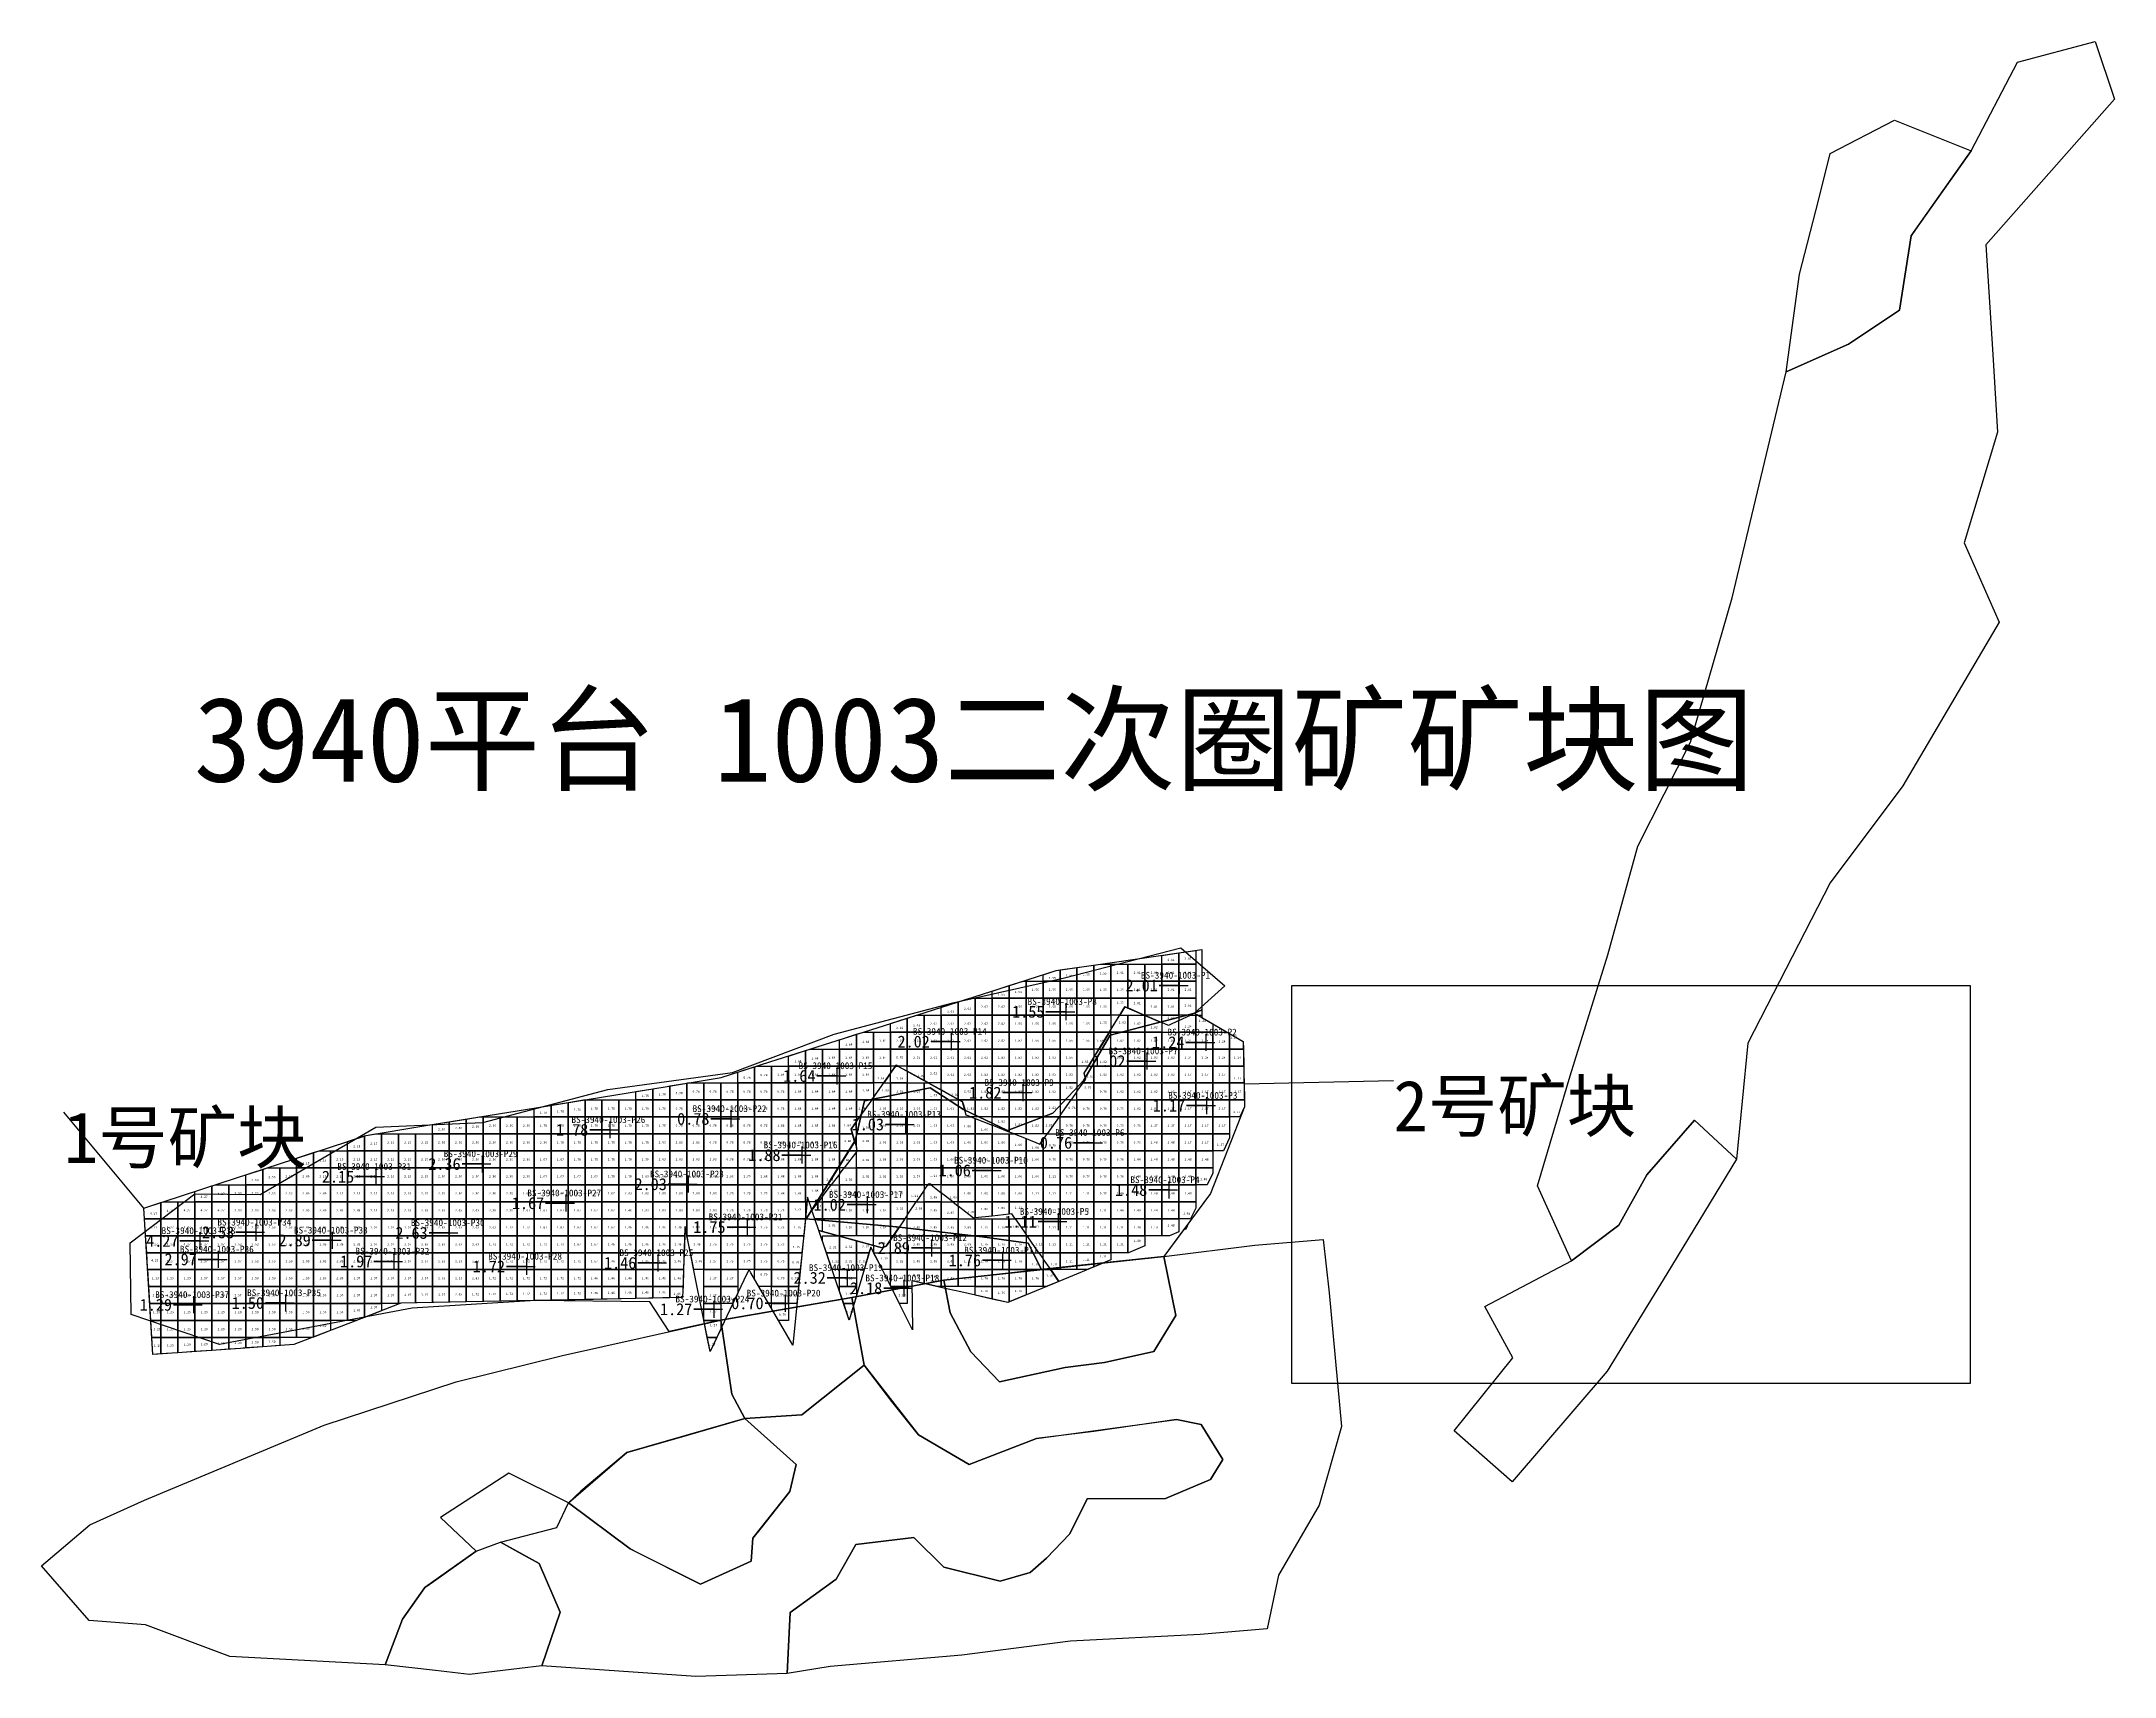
# Model space of a CAD drawing. Header units: metres. Extents: x 470001 to 470123, y 4349638 to 4349734.
import ezdxf

# ---------------------------------------------------------------- set-up
doc = ezdxf.new("R2010")
doc.units = ezdxf.units.M
for name, color, linetype in [('1.000-1.500', 5, 'Continuous'), ('1.500-3.000', 1, 'Continuous'), ('点', 7, 'Continuous'), ('爆区方格网', 7, 'Continuous'), ('综合图_历史矿块', 7, 'Continuous'), ('钻孔', 7, 'Continuous')]:
    doc.layers.add(name, color=color, linetype=linetype)
doc.styles.add('CN_TTF', font='simsunb.ttf')
picture_1 = doc.add_image_def('image1.png', size_in_pixel=(1052, 617))

msp = doc.modelspace()

# ---------------------------------------------------------------- linework, layer by layer
at = {"color": 7}
for p, q in [((470071.51, 4349672.45), (470080.31, 4349672.64)), ((470006.66, 4349665.11), (470001.93, 4349670.78))]:
    msp.add_line(p, q, dxfattribs=at)
at = {"layer": '1.000-1.500', "color": 5, "lineweight": 30}
msp.add_lwpolyline([(470067.94, 4349663.83), (470066.79, 4349662.27), (470063.24, 4349661.89), (470060.59, 4349660.8), (470060.07, 4349661.55), (470059.57, 4349661.5), (470058.79, 4349663.06), (470056.07, 4349663.43), (470051.18, 4349664), (470050.42, 4349662.87), (470050.18, 4349662.77), (470046.44, 4349663.8), (470046.22, 4349664.43), (470045.69, 4349664.48), (470048.55, 4349669.05), (470048.34, 4349669.77), (470048.94, 4349670.62), (470049.13, 4349671.43), (470049.58, 4349671.52), (470051.01, 4349673.54), (470054.92, 4349671.38), (470055.06, 4349670.88), (470057.56, 4349669.7), (470060.24, 4349670.72), (470062.06, 4349672.66), (470062.15, 4349672.81), (470062.09, 4349673.06), (470064.48, 4349676.98), (470066.58, 4349676.08), (470068.58, 4349676.61), (470068.58, 4349676.6), (470069.03, 4349676.81), (470069.03, 4349676.34), (470071.46, 4349674.93), (470071.54, 4349671.08), (470069.54, 4349665.98), (470068.23, 4349664.22), (470068.07, 4349663.88), (470067.94, 4349663.83)], close=True, dxfattribs=at)
at = {"layer": '1.500-3.000', "color": 1, "lineweight": 30}
msp.add_lwpolyline([(470046.44, 4349663.8), (470050.18, 4349662.77), (470050.42, 4349662.87), (470051.18, 4349664), (470051.03, 4349664.01), (470045.69, 4349664.48), (470046.03, 4349665.01), (470045.77, 4349665.76), (470045.67, 4349664.73), (470045.52, 4349663.17), (470045.44, 4349662.37), (470044.91, 4349657.05), (470042.44, 4349661.3), (470042.33, 4349661.5), (470042.18, 4349661.2), (470040.04, 4349656.67), (470039.14, 4349661.15), (470038.58, 4349663.94), (470038.56, 4349664.04), (470038.55, 4349663.95), (470038.43, 4349660.29), (470038.41, 4349659.84), (470038.05, 4349659.84), (470033.16, 4349659.74), (470025.62, 4349659.59), (470024.71, 4349659.57), (470021.81, 4349659.51), (470019.09, 4349658.46), (470015.5, 4349657.08), (470012.36, 4349656.85), (470007.19, 4349656.49), (470006.87, 4349661.6), (470006.66, 4349665.11), (470011.15, 4349666.58), (470015.55, 4349668.02), (470019.76, 4349669.4), (470023.16, 4349669.96), (470029.76, 4349671.03), (470037.51, 4349672.29), (470040.69, 4349672.81), (470043.56, 4349673.73), (470050.31, 4349675.88), (470057.07, 4349678.04), (470060.44, 4349679.11), (470063.87, 4349679.61), (470069.03, 4349680.36), (470069.03, 4349676.81), (470068.58, 4349676.6), (470071.46, 4349674.93), (470071.54, 4349671.08), (470069.54, 4349665.98), (470066.79, 4349662.27), (470060.07, 4349661.55), (470060.59, 4349660.8), (470057.58, 4349659.55), (470054.81, 4349660.18), (470054.07, 4349660.35), (470051.92, 4349660.84), (470051.97, 4349657.95), (470050.01, 4349661.83), (470049.5, 4349662.82), (470048.24, 4349658.52), (470046.44, 4349663.8)], close=True, dxfattribs=at)
at = {"layer": '点', "color": 138, "true_color": 0x004c4c}
for p, q in [((470067.21, 4349678.24), (470068.21, 4349678.24)), ((470067.71, 4349677.74), (470067.71, 4349678.74)), ((470061.03, 4349676.19), (470061.03, 4349677.19)), ((470060.53, 4349676.69), (470061.53, 4349676.69)), ((470053.77, 4349674.93), (470054.77, 4349674.93)), ((470054.27, 4349674.43), (470054.27, 4349675.43)), ((470068.78, 4349674.88), (470069.78, 4349674.88)), ((470069.28, 4349674.38), (470069.28, 4349675.38)), ((470047.53, 4349672.41), (470047.53, 4349673.41)), ((470065.3, 4349673.78), (470066.3, 4349673.78)), ((470065.8, 4349673.28), (470065.8, 4349674.28)), ((470047.03, 4349672.91), (470048.03, 4349672.91)), ((470058.49, 4349671.42), (470058.49, 4349672.42)), ((470041.28, 4349669.88), (470041.28, 4349670.88)), ((470057.99, 4349671.92), (470058.99, 4349671.92)), ((470068.82, 4349671.16), (470069.82, 4349671.16)), ((470069.32, 4349670.66), (470069.32, 4349671.66)), ((470033.64, 4349669.73), (470034.64, 4349669.73)), ((470034.14, 4349669.23), (470034.14, 4349670.23)), ((470040.78, 4349670.38), (470041.78, 4349670.38)), ((470051.07, 4349670.04), (470052.07, 4349670.04)), ((470051.57, 4349669.54), (470051.57, 4349670.54)), ((470045.47, 4349667.74), (470045.47, 4349668.74)), ((470062.16, 4349668.97), (470063.16, 4349668.97)), ((470062.66, 4349668.47), (470062.66, 4349669.47)), ((470020.34, 4349666.47), (470020.34, 4349667.47)), ((470026.11, 4349667.72), (470027.11, 4349667.72)), ((470026.61, 4349667.22), (470026.61, 4349668.22)), ((470044.97, 4349668.24), (470045.97, 4349668.24)), ((470056.19, 4349667.34), (470057.19, 4349667.34)), ((470056.69, 4349666.84), (470056.69, 4349667.84)), ((470019.84, 4349666.97), (470020.84, 4349666.97)), ((470038.27, 4349666.53), (470039.27, 4349666.53)), ((470038.77, 4349666.03), (470038.77, 4349667.03)), ((470066.59, 4349666.19), (470067.59, 4349666.19)), ((470067.09, 4349665.69), (470067.09, 4349666.69)), ((470031.04, 4349665.41), (470032.04, 4349665.41)), ((470031.54, 4349664.91), (470031.54, 4349665.91)), ((470048.82, 4349665.32), (470049.82, 4349665.32)), ((470049.32, 4349664.82), (470049.32, 4349665.82)), ((470060.57, 4349663.82), (470060.57, 4349664.82)), ((470009.98, 4349662.69), (470009.98, 4349663.69)), ((470012.77, 4349663.69), (470013.77, 4349663.69)), ((470013.27, 4349663.19), (470013.27, 4349664.19)), ((470017.78, 4349662.72), (470017.78, 4349663.72)), ((470024.17, 4349663.66), (470025.17, 4349663.66)), ((470024.67, 4349663.16), (470024.67, 4349664.16)), ((470041.73, 4349664), (470042.73, 4349664)), ((470042.23, 4349663.5), (470042.23, 4349664.5)), ((470060.07, 4349664.32), (470061.07, 4349664.32)), ((470009.48, 4349663.19), (470010.48, 4349663.19)), ((470011.06, 4349661.59), (470011.06, 4349662.59)), ((470017.28, 4349663.22), (470018.28, 4349663.22)), ((470021.41, 4349661.48), (470021.41, 4349662.48)), ((470036.97, 4349661.39), (470036.97, 4349662.39)), ((470052.6, 4349662.77), (470053.6, 4349662.77)), ((470053.1, 4349662.27), (470053.1, 4349663.27)), ((470057.29, 4349661.54), (470057.29, 4349662.54)), ((470010.56, 4349662.09), (470011.56, 4349662.09)), ((470020.91, 4349661.98), (470021.91, 4349661.98)), ((470028.73, 4349661.68), (470029.73, 4349661.68)), ((470029.23, 4349661.18), (470029.23, 4349662.18)), ((470036.47, 4349661.89), (470037.47, 4349661.89)), ((470048.14, 4349660.51), (470048.14, 4349661.51)), ((470056.79, 4349662.04), (470057.79, 4349662.04)), ((470009.6, 4349658.92), (470009.6, 4349659.92)), ((470015.02, 4349659.03), (470015.02, 4349660.03)), ((470044.47, 4349659.01), (470044.47, 4349660.01)), ((470047.64, 4349661.01), (470048.64, 4349661.01)), ((470050.97, 4349660.4), (470051.97, 4349660.4)), ((470051.47, 4349659.9), (470051.47, 4349660.9)), ((470009.1, 4349659.42), (470010.1, 4349659.42)), ((470014.52, 4349659.53), (470015.52, 4349659.53)), ((470039.77, 4349659.16), (470040.77, 4349659.16)), ((470040.27, 4349658.66), (470040.27, 4349659.66)), ((470043.97, 4349659.51), (470044.97, 4349659.51))]:
    msp.add_line(p, q, dxfattribs=at)
at = {"layer": '爆区方格网', "color": 1}
for points in [[(470062.66, 4349678.49), (470061.66, 4349678.49), (470061.66, 4349679.29), (470062.66, 4349679.44), (470062.66, 4349678.49)], [(470063.66, 4349679.49), (470063.66, 4349678.49), (470062.66, 4349678.49), (470062.66, 4349679.44), (470063.04, 4349679.49), (470063.66, 4349679.49)], [(470063.66, 4349678.49), (470063.66, 4349679.49), (470064.66, 4349679.49), (470064.66, 4349678.49), (470063.66, 4349678.49)], [(470064.66, 4349678.49), (470064.66, 4349679.49), (470065.66, 4349679.49), (470065.66, 4349678.49), (470064.66, 4349678.49)], [(470065.66, 4349678.49), (470065.66, 4349679.49), (470066.66, 4349679.49), (470066.66, 4349678.49), (470065.66, 4349678.49)], [(470067.66, 4349679.49), (470066.66, 4349679.49), (470066.66, 4349680.01), (470067.66, 4349680.16), (470067.66, 4349679.49)], [(470066.66, 4349678.49), (470066.66, 4349679.49), (470067.66, 4349679.49), (470067.66, 4349678.49), (470066.66, 4349678.49)], [(470068.66, 4349679.49), (470067.66, 4349679.49), (470067.66, 4349680.16), (470068.66, 4349680.3), (470068.66, 4349679.49)], [(470067.66, 4349678.49), (470067.66, 4349679.49), (470068.66, 4349679.49), (470068.66, 4349678.49), (470067.66, 4349678.49)], [(470057.66, 4349677.49), (470056.66, 4349677.49), (470056.66, 4349677.91), (470057.07, 4349678.04), (470057.66, 4349678.23), (470057.66, 4349677.49)], [(470058.66, 4349678.49), (470058.66, 4349677.49), (470057.66, 4349677.49), (470057.66, 4349678.23), (470058.48, 4349678.49), (470058.66, 4349678.49)], [(470058.66, 4349677.49), (470058.66, 4349678.49), (470059.66, 4349678.49), (470059.66, 4349677.49), (470058.66, 4349677.49)], [(470060.66, 4349678.49), (470059.66, 4349678.49), (470059.66, 4349678.87), (470060.44, 4349679.11), (470060.66, 4349679.15), (470060.66, 4349678.49)], [(470059.66, 4349677.49), (470059.66, 4349678.49), (470060.66, 4349678.49), (470060.66, 4349677.49), (470059.66, 4349677.49)], [(470061.66, 4349678.49), (470060.66, 4349678.49), (470060.66, 4349679.15), (470061.66, 4349679.29), (470061.66, 4349678.49)], [(470060.66, 4349677.49), (470060.66, 4349678.49), (470061.66, 4349678.49), (470061.66, 4349677.49), (470060.66, 4349677.49)], [(470061.66, 4349677.49), (470061.66, 4349678.49), (470062.66, 4349678.49), (470062.66, 4349677.49), (470061.66, 4349677.49)], [(470062.66, 4349677.49), (470062.66, 4349678.49), (470063.66, 4349678.49), (470063.66, 4349677.49), (470062.66, 4349677.49)], [(470063.66, 4349677.49), (470063.66, 4349678.49), (470064.66, 4349678.49), (470064.66, 4349677.49), (470063.66, 4349677.49)], [(470064.66, 4349677.49), (470064.66, 4349678.49), (470065.66, 4349678.49), (470065.66, 4349677.49), (470064.66, 4349677.49)], [(470065.66, 4349677.49), (470065.66, 4349678.49), (470066.66, 4349678.49), (470066.66, 4349677.49), (470065.66, 4349677.49)], [(470066.66, 4349677.49), (470066.66, 4349678.49), (470067.66, 4349678.49), (470067.66, 4349677.49), (470066.66, 4349677.49)], [(470067.66, 4349677.49), (470067.66, 4349678.49), (470068.66, 4349678.49), (470068.66, 4349677.49), (470067.66, 4349677.49)], [(470054.66, 4349676.49), (470053.66, 4349676.49), (470053.66, 4349676.95), (470054.66, 4349677.27), (470054.66, 4349676.49)], [(470055.66, 4349677.49), (470055.66, 4349676.49), (470054.66, 4349676.49), (470054.66, 4349677.27), (470055.35, 4349677.49), (470055.66, 4349677.49)], [(470055.66, 4349676.49), (470055.66, 4349677.49), (470056.66, 4349677.49), (470056.66, 4349676.49), (470055.66, 4349676.49)], [(470056.66, 4349676.49), (470056.66, 4349677.49), (470057.66, 4349677.49), (470057.66, 4349676.49), (470056.66, 4349676.49)], [(470057.66, 4349676.49), (470057.66, 4349677.49), (470058.66, 4349677.49), (470058.66, 4349676.49), (470057.66, 4349676.49)], [(470058.66, 4349676.49), (470058.66, 4349677.49), (470059.66, 4349677.49), (470059.66, 4349676.49), (470058.66, 4349676.49)], [(470059.66, 4349676.49), (470059.66, 4349677.49), (470060.66, 4349677.49), (470060.66, 4349676.49), (470059.66, 4349676.49)], [(470060.66, 4349676.49), (470060.66, 4349677.49), (470061.66, 4349677.49), (470061.66, 4349676.49), (470060.66, 4349676.49)], [(470061.66, 4349676.49), (470061.66, 4349677.49), (470062.66, 4349677.49), (470062.66, 4349676.49), (470061.66, 4349676.49)], [(470062.66, 4349676.49), (470062.66, 4349677.49), (470063.66, 4349677.49), (470063.66, 4349676.49), (470062.66, 4349676.49)], [(470063.66, 4349676.49), (470063.66, 4349677.49), (470064.66, 4349677.49), (470064.66, 4349676.91), (470064.48, 4349676.98), (470064.18, 4349676.49), (470063.66, 4349676.49)], [(470064.66, 4349677.49), (470065.66, 4349677.49), (470065.66, 4349676.49), (470065.63, 4349676.49), (470064.66, 4349676.91), (470064.66, 4349677.49)], [(470065.66, 4349676.49), (470065.66, 4349677.49), (470066.66, 4349677.49), (470066.66, 4349676.49), (470065.66, 4349676.49)], [(470066.66, 4349676.49), (470066.66, 4349677.49), (470067.66, 4349677.49), (470067.66, 4349676.49), (470066.66, 4349676.49)], [(470067.66, 4349676.49), (470067.66, 4349677.49), (470068.66, 4349677.49), (470068.66, 4349676.64), (470068.35, 4349676.49), (470067.66, 4349676.49)], [(470051.66, 4349675.49), (470050.66, 4349675.49), (470050.66, 4349675.99), (470051.66, 4349676.31), (470051.66, 4349675.49)], [(470052.66, 4349676.49), (470052.66, 4349675.49), (470051.66, 4349675.49), (470051.66, 4349676.31), (470052.21, 4349676.49), (470052.66, 4349676.49)], [(470052.66, 4349675.49), (470052.66, 4349676.49), (470053.66, 4349676.49), (470053.66, 4349675.49), (470052.66, 4349675.49)], [(470053.66, 4349675.49), (470053.66, 4349676.49), (470054.66, 4349676.49), (470054.66, 4349675.49), (470053.66, 4349675.49)], [(470054.66, 4349675.49), (470054.66, 4349676.49), (470055.66, 4349676.49), (470055.66, 4349675.49), (470054.66, 4349675.49)], [(470055.66, 4349675.49), (470055.66, 4349676.49), (470056.66, 4349676.49), (470056.66, 4349675.49), (470055.66, 4349675.49)], [(470056.66, 4349675.49), (470056.66, 4349676.49), (470057.66, 4349676.49), (470057.66, 4349675.49), (470056.66, 4349675.49)], [(470057.66, 4349675.49), (470057.66, 4349676.49), (470058.66, 4349676.49), (470058.66, 4349675.49), (470057.66, 4349675.49)], [(470058.66, 4349675.49), (470058.66, 4349676.49), (470059.66, 4349676.49), (470059.66, 4349675.49), (470058.66, 4349675.49)], [(470059.66, 4349675.49), (470059.66, 4349676.49), (470060.66, 4349676.49), (470060.66, 4349675.49), (470059.66, 4349675.49)], [(470060.66, 4349675.49), (470060.66, 4349676.49), (470061.66, 4349676.49), (470061.66, 4349675.49), (470060.66, 4349675.49)], [(470061.66, 4349675.49), (470061.66, 4349676.49), (470062.66, 4349676.49), (470062.66, 4349675.49), (470061.66, 4349675.49)], [(470062.66, 4349675.49), (470062.66, 4349676.49), (470063.66, 4349676.49), (470063.66, 4349675.64), (470063.57, 4349675.49), (470062.66, 4349675.49)], [(470066.66, 4349676.49), (470067.66, 4349676.49), (470067.66, 4349676.17), (470067.05, 4349675.88), (470066.66, 4349676.05), (470066.66, 4349676.49)], [(470048.66, 4349674.49), (470047.66, 4349674.49), (470047.66, 4349675.04), (470048.66, 4349675.36), (470048.66, 4349674.49)], [(470049.66, 4349675.49), (470049.66, 4349674.49), (470048.66, 4349674.49), (470048.66, 4349675.36), (470049.08, 4349675.49), (470049.66, 4349675.49)], [(470049.66, 4349674.49), (470049.66, 4349675.49), (470050.66, 4349675.49), (470050.66, 4349674.49), (470049.66, 4349674.49)], [(470050.66, 4349674.49), (470050.66, 4349675.49), (470051.66, 4349675.49), (470051.66, 4349674.49), (470050.66, 4349674.49)], [(470051.66, 4349674.49), (470051.66, 4349675.49), (470052.66, 4349675.49), (470052.66, 4349674.49), (470051.66, 4349674.49)], [(470052.66, 4349674.49), (470052.66, 4349675.49), (470053.66, 4349675.49), (470053.66, 4349674.49), (470052.66, 4349674.49)], [(470053.66, 4349674.49), (470053.66, 4349675.49), (470054.66, 4349675.49), (470054.66, 4349674.49), (470053.66, 4349674.49)], [(470054.66, 4349674.49), (470054.66, 4349675.49), (470055.66, 4349675.49), (470055.66, 4349674.49), (470054.66, 4349674.49)], [(470055.66, 4349674.49), (470055.66, 4349675.49), (470056.66, 4349675.49), (470056.66, 4349674.49), (470055.66, 4349674.49)], [(470056.66, 4349674.49), (470056.66, 4349675.49), (470057.66, 4349675.49), (470057.66, 4349674.49), (470056.66, 4349674.49)], [(470057.66, 4349674.49), (470057.66, 4349675.49), (470058.66, 4349675.49), (470058.66, 4349674.49), (470057.66, 4349674.49)], [(470058.66, 4349674.49), (470058.66, 4349675.49), (470059.66, 4349675.49), (470059.66, 4349674.49), (470058.66, 4349674.49)], [(470059.66, 4349674.49), (470059.66, 4349675.49), (470060.66, 4349675.49), (470060.66, 4349674.49), (470059.66, 4349674.49)], [(470060.66, 4349674.49), (470060.66, 4349675.49), (470061.66, 4349675.49), (470061.66, 4349674.49), (470060.66, 4349674.49)], [(470061.66, 4349674.49), (470061.66, 4349675.49), (470062.66, 4349675.49), (470062.66, 4349674.49), (470061.66, 4349674.49)], [(470062.66, 4349674.49), (470062.66, 4349675.49), (470063.57, 4349675.49), (470062.96, 4349674.49), (470062.66, 4349674.49)], [(470042.66, 4349672.49), (470041.66, 4349672.49), (470041.66, 4349673.12), (470042.66, 4349673.44), (470042.66, 4349672.49)], [(470043.66, 4349673.49), (470043.66, 4349672.49), (470042.66, 4349672.49), (470042.66, 4349673.44), (470042.82, 4349673.49), (470043.66, 4349673.49)], [(470043.66, 4349672.49), (470043.66, 4349673.49), (470044.66, 4349673.49), (470044.66, 4349672.49), (470043.66, 4349672.49)], [(470045.66, 4349673.49), (470044.66, 4349673.49), (470044.66, 4349674.08), (470045.66, 4349674.4), (470045.66, 4349673.49)], [(470044.66, 4349672.49), (470044.66, 4349673.49), (470045.66, 4349673.49), (470045.66, 4349672.49), (470044.66, 4349672.49)], [(470046.66, 4349674.49), (470046.66, 4349673.49), (470045.66, 4349673.49), (470045.66, 4349674.4), (470045.95, 4349674.49), (470046.66, 4349674.49)], [(470045.66, 4349672.49), (470045.66, 4349673.49), (470046.66, 4349673.49), (470046.66, 4349672.49), (470045.66, 4349672.49)], [(470046.66, 4349673.49), (470046.66, 4349674.49), (470047.66, 4349674.49), (470047.66, 4349673.49), (470046.66, 4349673.49)], [(470046.66, 4349672.49), (470046.66, 4349673.49), (470047.66, 4349673.49), (470047.66, 4349672.49), (470046.66, 4349672.49)], [(470047.66, 4349673.49), (470047.66, 4349674.49), (470048.66, 4349674.49), (470048.66, 4349673.49), (470047.66, 4349673.49)], [(470047.66, 4349672.49), (470047.66, 4349673.49), (470048.66, 4349673.49), (470048.66, 4349672.49), (470047.66, 4349672.49)], [(470048.66, 4349673.49), (470048.66, 4349674.49), (470049.66, 4349674.49), (470049.66, 4349673.49), (470048.66, 4349673.49)], [(470048.66, 4349672.49), (470048.66, 4349673.49), (470049.66, 4349673.49), (470049.66, 4349672.49), (470048.66, 4349672.49)], [(470049.66, 4349673.49), (470049.66, 4349674.49), (470050.66, 4349674.49), (470050.66, 4349673.49), (470049.66, 4349673.49)], [(470049.66, 4349672.49), (470049.66, 4349673.49), (470050.66, 4349673.49), (470050.66, 4349673.04), (470050.27, 4349672.49), (470049.66, 4349672.49)], [(470050.66, 4349673.49), (470050.66, 4349674.49), (470051.66, 4349674.49), (470051.66, 4349673.49), (470051.1, 4349673.49), (470051.01, 4349673.54), (470050.98, 4349673.49), (470050.66, 4349673.49)], [(470051.66, 4349673.49), (470051.66, 4349674.49), (470052.66, 4349674.49), (470052.66, 4349673.49), (470051.66, 4349673.49)], [(470051.66, 4349673.49), (470052.66, 4349673.49), (470052.66, 4349672.63), (470051.66, 4349673.18), (470051.66, 4349673.49)], [(470052.66, 4349673.49), (470052.66, 4349674.49), (470053.66, 4349674.49), (470053.66, 4349673.49), (470052.66, 4349673.49)], [(470052.66, 4349673.49), (470053.66, 4349673.49), (470053.66, 4349672.49), (470052.91, 4349672.49), (470052.66, 4349672.63), (470052.66, 4349673.49)], [(470053.66, 4349673.49), (470053.66, 4349674.49), (470054.66, 4349674.49), (470054.66, 4349673.49), (470053.66, 4349673.49)], [(470053.66, 4349672.49), (470053.66, 4349673.49), (470054.66, 4349673.49), (470054.66, 4349672.49), (470053.66, 4349672.49)], [(470054.66, 4349673.49), (470054.66, 4349674.49), (470055.66, 4349674.49), (470055.66, 4349673.49), (470054.66, 4349673.49)], [(470054.66, 4349672.49), (470054.66, 4349673.49), (470055.66, 4349673.49), (470055.66, 4349672.49), (470054.66, 4349672.49)], [(470055.66, 4349673.49), (470055.66, 4349674.49), (470056.66, 4349674.49), (470056.66, 4349673.49), (470055.66, 4349673.49)], [(470055.66, 4349672.49), (470055.66, 4349673.49), (470056.66, 4349673.49), (470056.66, 4349672.49), (470055.66, 4349672.49)], [(470056.66, 4349673.49), (470056.66, 4349674.49), (470057.66, 4349674.49), (470057.66, 4349673.49), (470056.66, 4349673.49)], [(470056.66, 4349672.49), (470056.66, 4349673.49), (470057.66, 4349673.49), (470057.66, 4349672.49), (470056.66, 4349672.49)], [(470057.66, 4349673.49), (470057.66, 4349674.49), (470058.66, 4349674.49), (470058.66, 4349673.49), (470057.66, 4349673.49)], [(470057.66, 4349672.49), (470057.66, 4349673.49), (470058.66, 4349673.49), (470058.66, 4349672.49), (470057.66, 4349672.49)], [(470058.66, 4349673.49), (470058.66, 4349674.49), (470059.66, 4349674.49), (470059.66, 4349673.49), (470058.66, 4349673.49)], [(470058.66, 4349672.49), (470058.66, 4349673.49), (470059.66, 4349673.49), (470059.66, 4349672.49), (470058.66, 4349672.49)], [(470059.66, 4349673.49), (470059.66, 4349674.49), (470060.66, 4349674.49), (470060.66, 4349673.49), (470059.66, 4349673.49)], [(470059.66, 4349672.49), (470059.66, 4349673.49), (470060.66, 4349673.49), (470060.66, 4349672.49), (470059.66, 4349672.49)], [(470060.66, 4349673.49), (470060.66, 4349674.49), (470061.66, 4349674.49), (470061.66, 4349673.49), (470060.66, 4349673.49)], [(470060.66, 4349672.49), (470060.66, 4349673.49), (470061.66, 4349673.49), (470061.66, 4349672.49), (470060.66, 4349672.49)], [(470061.66, 4349673.49), (470061.66, 4349674.49), (470062.66, 4349674.49), (470062.66, 4349673.99), (470062.35, 4349673.49), (470061.66, 4349673.49)], [(470036.66, 4349671.49), (470035.66, 4349671.49), (470035.66, 4349671.99), (470036.66, 4349672.15), (470036.66, 4349671.49)], [(470037.66, 4349671.49), (470036.66, 4349671.49), (470036.66, 4349672.15), (470037.51, 4349672.29), (470037.66, 4349672.32), (470037.66, 4349671.49)], [(470038.66, 4349671.49), (470037.66, 4349671.49), (470037.66, 4349672.32), (470038.66, 4349672.48), (470038.66, 4349671.49)], [(470039.66, 4349672.49), (470039.66, 4349671.49), (470038.66, 4349671.49), (470038.66, 4349672.48), (470038.72, 4349672.49), (470039.66, 4349672.49)], [(470039.66, 4349671.49), (470039.66, 4349672.49), (470040.66, 4349672.49), (470040.66, 4349671.49), (470039.66, 4349671.49)], [(470040.66, 4349671.49), (470040.66, 4349672.49), (470041.66, 4349672.49), (470041.66, 4349671.49), (470040.66, 4349671.49)], [(470041.66, 4349671.49), (470041.66, 4349672.49), (470042.66, 4349672.49), (470042.66, 4349671.49), (470041.66, 4349671.49)], [(470042.66, 4349671.49), (470042.66, 4349672.49), (470043.66, 4349672.49), (470043.66, 4349671.49), (470042.66, 4349671.49)], [(470043.66, 4349671.49), (470043.66, 4349672.49), (470044.66, 4349672.49), (470044.66, 4349671.49), (470043.66, 4349671.49)], [(470044.66, 4349671.49), (470044.66, 4349672.49), (470045.66, 4349672.49), (470045.66, 4349671.49), (470044.66, 4349671.49)], [(470045.66, 4349671.49), (470045.66, 4349672.49), (470046.66, 4349672.49), (470046.66, 4349671.49), (470045.66, 4349671.49)], [(470046.66, 4349671.49), (470046.66, 4349672.49), (470047.66, 4349672.49), (470047.66, 4349671.49), (470046.66, 4349671.49)], [(470047.66, 4349671.49), (470047.66, 4349672.49), (470048.66, 4349672.49), (470048.66, 4349671.49), (470047.66, 4349671.49)], [(470048.66, 4349671.49), (470048.66, 4349672.49), (470049.66, 4349672.49), (470049.66, 4349671.63), (470049.56, 4349671.49), (470048.66, 4349671.49)], [(470053.66, 4349672.49), (470054.66, 4349672.49), (470054.66, 4349671.52), (470053.66, 4349672.08), (470053.66, 4349672.49)], [(470054.66, 4349672.49), (470055.66, 4349672.49), (470055.66, 4349671.49), (470054.72, 4349671.49), (470054.66, 4349671.52), (470054.66, 4349672.49)], [(470055.66, 4349671.49), (470055.66, 4349672.49), (470056.66, 4349672.49), (470056.66, 4349671.49), (470055.66, 4349671.49)], [(470056.66, 4349671.49), (470056.66, 4349672.49), (470057.66, 4349672.49), (470057.66, 4349671.49), (470056.66, 4349671.49)], [(470057.66, 4349671.49), (470057.66, 4349672.49), (470058.66, 4349672.49), (470058.66, 4349671.49), (470057.66, 4349671.49)], [(470058.66, 4349671.49), (470058.66, 4349672.49), (470059.66, 4349672.49), (470059.66, 4349671.49), (470058.66, 4349671.49)], [(470059.66, 4349671.49), (470059.66, 4349672.49), (470060.66, 4349672.49), (470060.66, 4349671.49), (470059.66, 4349671.49)], [(470060.66, 4349671.49), (470060.66, 4349672.49), (470061.66, 4349672.49), (470061.66, 4349671.98), (470061.31, 4349671.49), (470060.66, 4349671.49)], [(470030.66, 4349670.49), (470029.66, 4349670.49), (470029.66, 4349671.01), (470029.76, 4349671.03), (470030.66, 4349671.18), (470030.66, 4349670.49)], [(470031.66, 4349670.49), (470030.66, 4349670.49), (470030.66, 4349671.18), (470031.66, 4349671.34), (470031.66, 4349670.49)], [(470032.66, 4349671.49), (470032.66, 4349670.49), (470031.66, 4349670.49), (470031.66, 4349671.34), (470032.58, 4349671.49), (470032.66, 4349671.49)], [(470032.66, 4349670.49), (470032.66, 4349671.49), (470033.66, 4349671.49), (470033.66, 4349670.49), (470032.66, 4349670.49)], [(470033.66, 4349670.49), (470033.66, 4349671.49), (470034.66, 4349671.49), (470034.66, 4349670.49), (470033.66, 4349670.49)], [(470034.66, 4349670.49), (470034.66, 4349671.49), (470035.66, 4349671.49), (470035.66, 4349670.49), (470034.66, 4349670.49)], [(470035.66, 4349670.49), (470035.66, 4349671.49), (470036.66, 4349671.49), (470036.66, 4349670.49), (470035.66, 4349670.49)], [(470036.66, 4349670.49), (470036.66, 4349671.49), (470037.66, 4349671.49), (470037.66, 4349670.49), (470036.66, 4349670.49)], [(470037.66, 4349670.49), (470037.66, 4349671.49), (470038.66, 4349671.49), (470038.66, 4349670.49), (470037.66, 4349670.49)], [(470038.66, 4349670.49), (470038.66, 4349671.49), (470039.66, 4349671.49), (470039.66, 4349670.49), (470038.66, 4349670.49)], [(470039.66, 4349670.49), (470039.66, 4349671.49), (470040.66, 4349671.49), (470040.66, 4349670.49), (470039.66, 4349670.49)], [(470040.66, 4349670.49), (470040.66, 4349671.49), (470041.66, 4349671.49), (470041.66, 4349670.49), (470040.66, 4349670.49)], [(470041.66, 4349670.49), (470041.66, 4349671.49), (470042.66, 4349671.49), (470042.66, 4349670.49), (470041.66, 4349670.49)], [(470042.66, 4349670.49), (470042.66, 4349671.49), (470043.66, 4349671.49), (470043.66, 4349670.49), (470042.66, 4349670.49)], [(470043.66, 4349670.49), (470043.66, 4349671.49), (470044.66, 4349671.49), (470044.66, 4349670.49), (470043.66, 4349670.49)], [(470044.66, 4349670.49), (470044.66, 4349671.49), (470045.66, 4349671.49), (470045.66, 4349670.49), (470044.66, 4349670.49)], [(470045.66, 4349670.49), (470045.66, 4349671.49), (470046.66, 4349671.49), (470046.66, 4349670.49), (470045.66, 4349670.49)], [(470046.66, 4349670.49), (470046.66, 4349671.49), (470047.66, 4349671.49), (470047.66, 4349670.49), (470046.66, 4349670.49)], [(470047.66, 4349670.49), (470047.66, 4349671.49), (470048.66, 4349671.49), (470048.66, 4349670.49), (470047.66, 4349670.49)], [(470048.66, 4349670.49), (470048.66, 4349671.49), (470049.56, 4349671.49), (470048.85, 4349670.49), (470048.66, 4349670.49)], [(470055.66, 4349671.49), (470055.66, 4349670.49), (470055.4, 4349670.49), (470055.13, 4349670.6), (470054.92, 4349671.38), (470054.72, 4349671.49), (470055.66, 4349671.49)], [(470055.66, 4349670.49), (470055.66, 4349671.49), (470056.66, 4349671.49), (470056.66, 4349670.49), (470055.66, 4349670.49)], [(470056.66, 4349670.49), (470056.66, 4349671.49), (470057.66, 4349671.49), (470057.66, 4349670.49), (470056.66, 4349670.49)], [(470057.66, 4349670.49), (470057.66, 4349671.49), (470058.66, 4349671.49), (470058.66, 4349670.49), (470057.66, 4349670.49)], [(470058.66, 4349670.49), (470058.66, 4349671.49), (470059.66, 4349671.49), (470059.66, 4349670.49), (470058.66, 4349670.49)], [(470059.66, 4349670.49), (470059.66, 4349671.49), (470060.66, 4349671.49), (470060.66, 4349670.57), (470060.61, 4349670.49), (470059.66, 4349670.49)], [(470024.66, 4349669.49), (470023.66, 4349669.49), (470023.66, 4349670.04), (470024.66, 4349670.2), (470024.66, 4349669.49)], [(470025.66, 4349669.49), (470024.66, 4349669.49), (470024.66, 4349670.2), (470025.66, 4349670.36), (470025.66, 4349669.49)], [(470026.66, 4349670.49), (470026.66, 4349669.49), (470025.66, 4349669.49), (470025.66, 4349670.36), (470026.44, 4349670.49), (470026.66, 4349670.49)], [(470026.66, 4349669.49), (470026.66, 4349670.49), (470027.66, 4349670.49), (470027.66, 4349669.49), (470026.66, 4349669.49)], [(470027.66, 4349669.49), (470027.66, 4349670.49), (470028.66, 4349670.49), (470028.66, 4349669.49), (470027.66, 4349669.49)], [(470028.66, 4349669.49), (470028.66, 4349670.49), (470029.66, 4349670.49), (470029.66, 4349669.49), (470028.66, 4349669.49)], [(470029.66, 4349669.49), (470029.66, 4349670.49), (470030.66, 4349670.49), (470030.66, 4349669.49), (470029.66, 4349669.49)], [(470030.66, 4349669.49), (470030.66, 4349670.49), (470031.66, 4349670.49), (470031.66, 4349669.49), (470030.66, 4349669.49)], [(470031.66, 4349669.49), (470031.66, 4349670.49), (470032.66, 4349670.49), (470032.66, 4349669.49), (470031.66, 4349669.49)], [(470032.66, 4349669.49), (470032.66, 4349670.49), (470033.66, 4349670.49), (470033.66, 4349669.49), (470032.66, 4349669.49)], [(470033.66, 4349669.49), (470033.66, 4349670.49), (470034.66, 4349670.49), (470034.66, 4349669.49), (470033.66, 4349669.49)], [(470034.66, 4349669.49), (470034.66, 4349670.49), (470035.66, 4349670.49), (470035.66, 4349669.49), (470034.66, 4349669.49)], [(470035.66, 4349669.49), (470035.66, 4349670.49), (470036.66, 4349670.49), (470036.66, 4349669.49), (470035.66, 4349669.49)], [(470036.66, 4349669.49), (470036.66, 4349670.49), (470037.66, 4349670.49), (470037.66, 4349669.49), (470036.66, 4349669.49)], [(470037.66, 4349669.49), (470037.66, 4349670.49), (470038.66, 4349670.49), (470038.66, 4349669.49), (470037.66, 4349669.49)], [(470038.66, 4349669.49), (470038.66, 4349670.49), (470039.66, 4349670.49), (470039.66, 4349669.49), (470038.66, 4349669.49)], [(470039.66, 4349669.49), (470039.66, 4349670.49), (470040.66, 4349670.49), (470040.66, 4349669.49), (470039.66, 4349669.49)], [(470040.66, 4349669.49), (470040.66, 4349670.49), (470041.66, 4349670.49), (470041.66, 4349669.49), (470040.66, 4349669.49)], [(470041.66, 4349669.49), (470041.66, 4349670.49), (470042.66, 4349670.49), (470042.66, 4349669.49), (470041.66, 4349669.49)], [(470042.66, 4349669.49), (470042.66, 4349670.49), (470043.66, 4349670.49), (470043.66, 4349669.49), (470042.66, 4349669.49)], [(470043.66, 4349669.49), (470043.66, 4349670.49), (470044.66, 4349670.49), (470044.66, 4349669.49), (470043.66, 4349669.49)], [(470044.66, 4349669.49), (470044.66, 4349670.49), (470045.66, 4349670.49), (470045.66, 4349669.49), (470044.66, 4349669.49)], [(470045.66, 4349669.49), (470045.66, 4349670.49), (470046.66, 4349670.49), (470046.66, 4349669.49), (470045.66, 4349669.49)], [(470046.66, 4349669.49), (470046.66, 4349670.49), (470047.66, 4349670.49), (470047.66, 4349669.49), (470046.66, 4349669.49)], [(470047.66, 4349669.49), (470047.66, 4349670.49), (470048.66, 4349670.49), (470048.66, 4349670.22), (470048.34, 4349669.77), (470048.42, 4349669.49), (470047.66, 4349669.49)], [(470056.66, 4349670.49), (470057.66, 4349670.49), (470057.66, 4349669.6), (470056.66, 4349670), (470056.66, 4349670.49)], [(470057.66, 4349670.49), (470058.66, 4349670.49), (470058.66, 4349669.49), (470057.95, 4349669.49), (470057.66, 4349669.6), (470057.66, 4349670.49)], [(470058.66, 4349669.49), (470058.66, 4349670.49), (470059.66, 4349670.49), (470059.66, 4349669.49), (470058.66, 4349669.49)], [(470059.66, 4349669.49), (470059.66, 4349670.49), (470060.61, 4349670.49), (470059.9, 4349669.49), (470059.66, 4349669.49)], [(470016.66, 4349667.49), (470015.66, 4349667.49), (470015.66, 4349668.06), (470016.66, 4349668.39), (470016.66, 4349667.49)], [(470017.66, 4349668.49), (470017.66, 4349667.49), (470016.66, 4349667.49), (470016.66, 4349668.39), (470016.98, 4349668.49), (470017.66, 4349668.49)], [(470017.66, 4349667.49), (470017.66, 4349668.49), (470018.66, 4349668.49), (470018.66, 4349667.49), (470017.66, 4349667.49)], [(470019.66, 4349668.49), (470018.66, 4349668.49), (470018.66, 4349669.04), (470019.66, 4349669.37), (470019.66, 4349668.49)], [(470018.66, 4349667.49), (470018.66, 4349668.49), (470019.66, 4349668.49), (470019.66, 4349667.49), (470018.66, 4349667.49)], [(470020.66, 4349669.49), (470020.66, 4349668.49), (470019.66, 4349668.49), (470019.66, 4349669.37), (470019.76, 4349669.4), (470020.31, 4349669.49), (470020.66, 4349669.49)], [(470019.66, 4349667.49), (470019.66, 4349668.49), (470020.66, 4349668.49), (470020.66, 4349667.49), (470019.66, 4349667.49)], [(470020.66, 4349668.49), (470020.66, 4349669.49), (470021.66, 4349669.49), (470021.66, 4349668.49), (470020.66, 4349668.49)], [(470020.66, 4349667.49), (470020.66, 4349668.49), (470021.66, 4349668.49), (470021.66, 4349667.49), (470020.66, 4349667.49)], [(470021.66, 4349668.49), (470021.66, 4349669.49), (470022.66, 4349669.49), (470022.66, 4349668.49), (470021.66, 4349668.49)], [(470021.66, 4349667.49), (470021.66, 4349668.49), (470022.66, 4349668.49), (470022.66, 4349667.49), (470021.66, 4349667.49)], [(470022.66, 4349668.49), (470022.66, 4349669.49), (470023.66, 4349669.49), (470023.66, 4349668.49), (470022.66, 4349668.49)], [(470022.66, 4349667.49), (470022.66, 4349668.49), (470023.66, 4349668.49), (470023.66, 4349667.49), (470022.66, 4349667.49)], [(470023.66, 4349668.49), (470023.66, 4349669.49), (470024.66, 4349669.49), (470024.66, 4349668.49), (470023.66, 4349668.49)], [(470023.66, 4349667.49), (470023.66, 4349668.49), (470024.66, 4349668.49), (470024.66, 4349667.49), (470023.66, 4349667.49)], [(470024.66, 4349668.49), (470024.66, 4349669.49), (470025.66, 4349669.49), (470025.66, 4349668.49), (470024.66, 4349668.49)], [(470024.66, 4349667.49), (470024.66, 4349668.49), (470025.66, 4349668.49), (470025.66, 4349667.49), (470024.66, 4349667.49)], [(470025.66, 4349668.49), (470025.66, 4349669.49), (470026.66, 4349669.49), (470026.66, 4349668.49), (470025.66, 4349668.49)], [(470025.66, 4349667.49), (470025.66, 4349668.49), (470026.66, 4349668.49), (470026.66, 4349667.49), (470025.66, 4349667.49)], [(470026.66, 4349668.49), (470026.66, 4349669.49), (470027.66, 4349669.49), (470027.66, 4349668.49), (470026.66, 4349668.49)], [(470026.66, 4349667.49), (470026.66, 4349668.49), (470027.66, 4349668.49), (470027.66, 4349667.49), (470026.66, 4349667.49)], [(470027.66, 4349668.49), (470027.66, 4349669.49), (470028.66, 4349669.49), (470028.66, 4349668.49), (470027.66, 4349668.49)], [(470027.66, 4349667.49), (470027.66, 4349668.49), (470028.66, 4349668.49), (470028.66, 4349667.49), (470027.66, 4349667.49)], [(470028.66, 4349668.49), (470028.66, 4349669.49), (470029.66, 4349669.49), (470029.66, 4349668.49), (470028.66, 4349668.49)], [(470028.66, 4349667.49), (470028.66, 4349668.49), (470029.66, 4349668.49), (470029.66, 4349667.49), (470028.66, 4349667.49)], [(470029.66, 4349668.49), (470029.66, 4349669.49), (470030.66, 4349669.49), (470030.66, 4349668.49), (470029.66, 4349668.49)], [(470029.66, 4349667.49), (470029.66, 4349668.49), (470030.66, 4349668.49), (470030.66, 4349667.49), (470029.66, 4349667.49)], [(470030.66, 4349668.49), (470030.66, 4349669.49), (470031.66, 4349669.49), (470031.66, 4349668.49), (470030.66, 4349668.49)], [(470030.66, 4349667.49), (470030.66, 4349668.49), (470031.66, 4349668.49), (470031.66, 4349667.49), (470030.66, 4349667.49)], [(470031.66, 4349668.49), (470031.66, 4349669.49), (470032.66, 4349669.49), (470032.66, 4349668.49), (470031.66, 4349668.49)], [(470031.66, 4349667.49), (470031.66, 4349668.49), (470032.66, 4349668.49), (470032.66, 4349667.49), (470031.66, 4349667.49)], [(470032.66, 4349668.49), (470032.66, 4349669.49), (470033.66, 4349669.49), (470033.66, 4349668.49), (470032.66, 4349668.49)], [(470032.66, 4349667.49), (470032.66, 4349668.49), (470033.66, 4349668.49), (470033.66, 4349667.49), (470032.66, 4349667.49)], [(470033.66, 4349668.49), (470033.66, 4349669.49), (470034.66, 4349669.49), (470034.66, 4349668.49), (470033.66, 4349668.49)], [(470033.66, 4349667.49), (470033.66, 4349668.49), (470034.66, 4349668.49), (470034.66, 4349667.49), (470033.66, 4349667.49)], [(470034.66, 4349668.49), (470034.66, 4349669.49), (470035.66, 4349669.49), (470035.66, 4349668.49), (470034.66, 4349668.49)], [(470034.66, 4349667.49), (470034.66, 4349668.49), (470035.66, 4349668.49), (470035.66, 4349667.49), (470034.66, 4349667.49)], [(470035.66, 4349668.49), (470035.66, 4349669.49), (470036.66, 4349669.49), (470036.66, 4349668.49), (470035.66, 4349668.49)], [(470035.66, 4349667.49), (470035.66, 4349668.49), (470036.66, 4349668.49), (470036.66, 4349667.49), (470035.66, 4349667.49)], [(470036.66, 4349668.49), (470036.66, 4349669.49), (470037.66, 4349669.49), (470037.66, 4349668.49), (470036.66, 4349668.49)], [(470036.66, 4349667.49), (470036.66, 4349668.49), (470037.66, 4349668.49), (470037.66, 4349667.49), (470036.66, 4349667.49)], [(470037.66, 4349668.49), (470037.66, 4349669.49), (470038.66, 4349669.49), (470038.66, 4349668.49), (470037.66, 4349668.49)], [(470037.66, 4349667.49), (470037.66, 4349668.49), (470038.66, 4349668.49), (470038.66, 4349667.49), (470037.66, 4349667.49)], [(470038.66, 4349668.49), (470038.66, 4349669.49), (470039.66, 4349669.49), (470039.66, 4349668.49), (470038.66, 4349668.49)], [(470038.66, 4349667.49), (470038.66, 4349668.49), (470039.66, 4349668.49), (470039.66, 4349667.49), (470038.66, 4349667.49)], [(470039.66, 4349668.49), (470039.66, 4349669.49), (470040.66, 4349669.49), (470040.66, 4349668.49), (470039.66, 4349668.49)], [(470039.66, 4349667.49), (470039.66, 4349668.49), (470040.66, 4349668.49), (470040.66, 4349667.49), (470039.66, 4349667.49)], [(470040.66, 4349668.49), (470040.66, 4349669.49), (470041.66, 4349669.49), (470041.66, 4349668.49), (470040.66, 4349668.49)], [(470040.66, 4349667.49), (470040.66, 4349668.49), (470041.66, 4349668.49), (470041.66, 4349667.49), (470040.66, 4349667.49)], [(470041.66, 4349668.49), (470041.66, 4349669.49), (470042.66, 4349669.49), (470042.66, 4349668.49), (470041.66, 4349668.49)], [(470041.66, 4349667.49), (470041.66, 4349668.49), (470042.66, 4349668.49), (470042.66, 4349667.49), (470041.66, 4349667.49)], [(470042.66, 4349668.49), (470042.66, 4349669.49), (470043.66, 4349669.49), (470043.66, 4349668.49), (470042.66, 4349668.49)], [(470042.66, 4349667.49), (470042.66, 4349668.49), (470043.66, 4349668.49), (470043.66, 4349667.49), (470042.66, 4349667.49)], [(470043.66, 4349668.49), (470043.66, 4349669.49), (470044.66, 4349669.49), (470044.66, 4349668.49), (470043.66, 4349668.49)], [(470043.66, 4349667.49), (470043.66, 4349668.49), (470044.66, 4349668.49), (470044.66, 4349667.49), (470043.66, 4349667.49)], [(470044.66, 4349668.49), (470044.66, 4349669.49), (470045.66, 4349669.49), (470045.66, 4349668.49), (470044.66, 4349668.49)], [(470044.66, 4349667.49), (470044.66, 4349668.49), (470045.66, 4349668.49), (470045.66, 4349667.49), (470044.66, 4349667.49)], [(470045.66, 4349668.49), (470045.66, 4349669.49), (470046.66, 4349669.49), (470046.66, 4349668.49), (470045.66, 4349668.49)], [(470045.66, 4349667.49), (470045.66, 4349668.49), (470046.66, 4349668.49), (470046.66, 4349667.49), (470045.66, 4349667.49)], [(470046.66, 4349668.49), (470046.66, 4349669.49), (470047.66, 4349669.49), (470047.66, 4349668.49), (470046.66, 4349668.49)], [(470046.66, 4349667.49), (470046.66, 4349668.49), (470047.66, 4349668.49), (470047.66, 4349667.49), (470046.66, 4349667.49)], [(470048.66, 4349668.49), (470047.66, 4349668.49), (470047.66, 4349669.49), (470048.42, 4349669.49), (470048.66, 4349668.68), (470048.66, 4349668.49)], [(470047.66, 4349667.49), (470047.66, 4349668.49), (470048.66, 4349668.49), (470048.66, 4349668.44), (470047.94, 4349667.49), (470047.66, 4349667.49)], [(470013.66, 4349666.49), (470012.66, 4349666.49), (470012.66, 4349667.08), (470013.66, 4349667.4), (470013.66, 4349666.49)], [(470014.66, 4349667.49), (470014.66, 4349666.49), (470013.66, 4349666.49), (470013.66, 4349667.4), (470013.93, 4349667.49), (470014.66, 4349667.49)], [(470014.66, 4349666.49), (470014.66, 4349667.49), (470015.66, 4349667.49), (470015.66, 4349666.49), (470014.66, 4349666.49)], [(470015.66, 4349666.49), (470015.66, 4349667.49), (470016.66, 4349667.49), (470016.66, 4349666.49), (470015.66, 4349666.49)], [(470016.66, 4349666.49), (470016.66, 4349667.49), (470017.66, 4349667.49), (470017.66, 4349666.49), (470016.66, 4349666.49)], [(470017.66, 4349666.49), (470017.66, 4349667.49), (470018.66, 4349667.49), (470018.66, 4349666.49), (470017.66, 4349666.49)], [(470018.66, 4349666.49), (470018.66, 4349667.49), (470019.66, 4349667.49), (470019.66, 4349666.49), (470018.66, 4349666.49)], [(470019.66, 4349666.49), (470019.66, 4349667.49), (470020.66, 4349667.49), (470020.66, 4349666.49), (470019.66, 4349666.49)], [(470020.66, 4349666.49), (470020.66, 4349667.49), (470021.66, 4349667.49), (470021.66, 4349666.49), (470020.66, 4349666.49)], [(470021.66, 4349666.49), (470021.66, 4349667.49), (470022.66, 4349667.49), (470022.66, 4349666.49), (470021.66, 4349666.49)], [(470022.66, 4349666.49), (470022.66, 4349667.49), (470023.66, 4349667.49), (470023.66, 4349666.49), (470022.66, 4349666.49)], [(470023.66, 4349666.49), (470023.66, 4349667.49), (470024.66, 4349667.49), (470024.66, 4349666.49), (470023.66, 4349666.49)], [(470024.66, 4349666.49), (470024.66, 4349667.49), (470025.66, 4349667.49), (470025.66, 4349666.49), (470024.66, 4349666.49)], [(470025.66, 4349666.49), (470025.66, 4349667.49), (470026.66, 4349667.49), (470026.66, 4349666.49), (470025.66, 4349666.49)], [(470026.66, 4349666.49), (470026.66, 4349667.49), (470027.66, 4349667.49), (470027.66, 4349666.49), (470026.66, 4349666.49)], [(470027.66, 4349666.49), (470027.66, 4349667.49), (470028.66, 4349667.49), (470028.66, 4349666.49), (470027.66, 4349666.49)], [(470028.66, 4349666.49), (470028.66, 4349667.49), (470029.66, 4349667.49), (470029.66, 4349666.49), (470028.66, 4349666.49)], [(470029.66, 4349666.49), (470029.66, 4349667.49), (470030.66, 4349667.49), (470030.66, 4349666.49), (470029.66, 4349666.49)], [(470030.66, 4349666.49), (470030.66, 4349667.49), (470031.66, 4349667.49), (470031.66, 4349666.49), (470030.66, 4349666.49)], [(470031.66, 4349666.49), (470031.66, 4349667.49), (470032.66, 4349667.49), (470032.66, 4349666.49), (470031.66, 4349666.49)], [(470032.66, 4349666.49), (470032.66, 4349667.49), (470033.66, 4349667.49), (470033.66, 4349666.49), (470032.66, 4349666.49)], [(470033.66, 4349666.49), (470033.66, 4349667.49), (470034.66, 4349667.49), (470034.66, 4349666.49), (470033.66, 4349666.49)], [(470034.66, 4349666.49), (470034.66, 4349667.49), (470035.66, 4349667.49), (470035.66, 4349666.49), (470034.66, 4349666.49)], [(470035.66, 4349666.49), (470035.66, 4349667.49), (470036.66, 4349667.49), (470036.66, 4349666.49), (470035.66, 4349666.49)], [(470036.66, 4349666.49), (470036.66, 4349667.49), (470037.66, 4349667.49), (470037.66, 4349666.49), (470036.66, 4349666.49)], [(470037.66, 4349666.49), (470037.66, 4349667.49), (470038.66, 4349667.49), (470038.66, 4349666.49), (470037.66, 4349666.49)], [(470038.66, 4349666.49), (470038.66, 4349667.49), (470039.66, 4349667.49), (470039.66, 4349666.49), (470038.66, 4349666.49)], [(470039.66, 4349666.49), (470039.66, 4349667.49), (470040.66, 4349667.49), (470040.66, 4349666.49), (470039.66, 4349666.49)], [(470040.66, 4349666.49), (470040.66, 4349667.49), (470041.66, 4349667.49), (470041.66, 4349666.49), (470040.66, 4349666.49)], [(470041.66, 4349666.49), (470041.66, 4349667.49), (470042.66, 4349667.49), (470042.66, 4349666.49), (470041.66, 4349666.49)], [(470042.66, 4349666.49), (470042.66, 4349667.49), (470043.66, 4349667.49), (470043.66, 4349666.49), (470042.66, 4349666.49)], [(470043.66, 4349666.49), (470043.66, 4349667.49), (470044.66, 4349667.49), (470044.66, 4349666.49), (470043.66, 4349666.49)], [(470044.66, 4349666.49), (470044.66, 4349667.49), (470045.66, 4349667.49), (470045.66, 4349666.49), (470044.66, 4349666.49)], [(470045.66, 4349666.49), (470045.66, 4349667.49), (470046.66, 4349667.49), (470046.66, 4349666.49), (470045.66, 4349666.49)], [(470046.66, 4349666.49), (470046.66, 4349667.49), (470047.66, 4349667.49), (470047.66, 4349667.12), (470047.18, 4349666.49), (470046.66, 4349666.49)], [(470010.66, 4349665.49), (470009.66, 4349665.49), (470009.66, 4349666.09), (470010.66, 4349666.42), (470010.66, 4349665.49)], [(470011.66, 4349666.49), (470011.66, 4349665.49), (470010.66, 4349665.49), (470010.66, 4349666.42), (470010.87, 4349666.49), (470011.66, 4349666.49)], [(470011.66, 4349665.49), (470011.66, 4349666.49), (470012.66, 4349666.49), (470012.66, 4349665.49), (470011.66, 4349665.49)], [(470012.66, 4349665.49), (470012.66, 4349666.49), (470013.66, 4349666.49), (470013.66, 4349665.49), (470012.66, 4349665.49)], [(470013.66, 4349665.49), (470013.66, 4349666.49), (470014.66, 4349666.49), (470014.66, 4349665.49), (470013.66, 4349665.49)], [(470014.66, 4349665.49), (470014.66, 4349666.49), (470015.66, 4349666.49), (470015.66, 4349665.49), (470014.66, 4349665.49)], [(470015.66, 4349665.49), (470015.66, 4349666.49), (470016.66, 4349666.49), (470016.66, 4349665.49), (470015.66, 4349665.49)], [(470016.66, 4349665.49), (470016.66, 4349666.49), (470017.66, 4349666.49), (470017.66, 4349665.49), (470016.66, 4349665.49)], [(470017.66, 4349665.49), (470017.66, 4349666.49), (470018.66, 4349666.49), (470018.66, 4349665.49), (470017.66, 4349665.49)], [(470018.66, 4349665.49), (470018.66, 4349666.49), (470019.66, 4349666.49), (470019.66, 4349665.49), (470018.66, 4349665.49)], [(470019.66, 4349665.49), (470019.66, 4349666.49), (470020.66, 4349666.49), (470020.66, 4349665.49), (470019.66, 4349665.49)], [(470020.66, 4349665.49), (470020.66, 4349666.49), (470021.66, 4349666.49), (470021.66, 4349665.49), (470020.66, 4349665.49)], [(470021.66, 4349665.49), (470021.66, 4349666.49), (470022.66, 4349666.49), (470022.66, 4349665.49), (470021.66, 4349665.49)], [(470022.66, 4349665.49), (470022.66, 4349666.49), (470023.66, 4349666.49), (470023.66, 4349665.49), (470022.66, 4349665.49)], [(470023.66, 4349665.49), (470023.66, 4349666.49), (470024.66, 4349666.49), (470024.66, 4349665.49), (470023.66, 4349665.49)], [(470024.66, 4349665.49), (470024.66, 4349666.49), (470025.66, 4349666.49), (470025.66, 4349665.49), (470024.66, 4349665.49)], [(470025.66, 4349665.49), (470025.66, 4349666.49), (470026.66, 4349666.49), (470026.66, 4349665.49), (470025.66, 4349665.49)], [(470026.66, 4349665.49), (470026.66, 4349666.49), (470027.66, 4349666.49), (470027.66, 4349665.49), (470026.66, 4349665.49)], [(470027.66, 4349665.49), (470027.66, 4349666.49), (470028.66, 4349666.49), (470028.66, 4349665.49), (470027.66, 4349665.49)], [(470028.66, 4349665.49), (470028.66, 4349666.49), (470029.66, 4349666.49), (470029.66, 4349665.49), (470028.66, 4349665.49)], [(470029.66, 4349665.49), (470029.66, 4349666.49), (470030.66, 4349666.49), (470030.66, 4349665.49), (470029.66, 4349665.49)], [(470030.66, 4349665.49), (470030.66, 4349666.49), (470031.66, 4349666.49), (470031.66, 4349665.49), (470030.66, 4349665.49)], [(470031.66, 4349665.49), (470031.66, 4349666.49), (470032.66, 4349666.49), (470032.66, 4349665.49), (470031.66, 4349665.49)], [(470032.66, 4349665.49), (470032.66, 4349666.49), (470033.66, 4349666.49), (470033.66, 4349665.49), (470032.66, 4349665.49)], [(470033.66, 4349665.49), (470033.66, 4349666.49), (470034.66, 4349666.49), (470034.66, 4349665.49), (470033.66, 4349665.49)], [(470034.66, 4349665.49), (470034.66, 4349666.49), (470035.66, 4349666.49), (470035.66, 4349665.49), (470034.66, 4349665.49)], [(470035.66, 4349665.49), (470035.66, 4349666.49), (470036.66, 4349666.49), (470036.66, 4349665.49), (470035.66, 4349665.49)], [(470036.66, 4349665.49), (470036.66, 4349666.49), (470037.66, 4349666.49), (470037.66, 4349665.49), (470036.66, 4349665.49)], [(470037.66, 4349665.49), (470037.66, 4349666.49), (470038.66, 4349666.49), (470038.66, 4349665.49), (470037.66, 4349665.49)], [(470038.66, 4349665.49), (470038.66, 4349666.49), (470039.66, 4349666.49), (470039.66, 4349665.49), (470038.66, 4349665.49)], [(470039.66, 4349665.49), (470039.66, 4349666.49), (470040.66, 4349666.49), (470040.66, 4349665.49), (470039.66, 4349665.49)], [(470040.66, 4349665.49), (470040.66, 4349666.49), (470041.66, 4349666.49), (470041.66, 4349665.49), (470040.66, 4349665.49)], [(470041.66, 4349665.49), (470041.66, 4349666.49), (470042.66, 4349666.49), (470042.66, 4349665.49), (470041.66, 4349665.49)], [(470042.66, 4349665.49), (470042.66, 4349666.49), (470043.66, 4349666.49), (470043.66, 4349665.49), (470042.66, 4349665.49)], [(470043.66, 4349665.49), (470043.66, 4349666.49), (470044.66, 4349666.49), (470044.66, 4349665.49), (470043.66, 4349665.49)], [(470044.66, 4349665.49), (470044.66, 4349666.49), (470045.66, 4349666.49), (470045.66, 4349665.49), (470044.66, 4349665.49)], [(470045.66, 4349665.49), (470045.66, 4349666.49), (470046.66, 4349666.49), (470046.66, 4349665.8), (470046.42, 4349665.49), (470045.86, 4349665.49), (470045.77, 4349665.76), (470045.75, 4349665.49), (470045.66, 4349665.49)], [(470053.66, 4349665.49), (470052.66, 4349665.49), (470052.66, 4349666.18), (470052.87, 4349666.49), (470053.06, 4349666.49), (470053.66, 4349666.02), (470053.66, 4349665.49)], [(470007.66, 4349664.49), (470006.7, 4349664.49), (470006.66, 4349665.11), (470007.66, 4349665.44), (470007.66, 4349664.49)], [(470008.66, 4349665.49), (470008.66, 4349664.49), (470007.66, 4349664.49), (470007.66, 4349665.44), (470007.82, 4349665.49), (470008.66, 4349665.49)], [(470008.66, 4349664.49), (470008.66, 4349665.49), (470009.66, 4349665.49), (470009.66, 4349664.49), (470008.66, 4349664.49)], [(470009.66, 4349664.49), (470009.66, 4349665.49), (470010.66, 4349665.49), (470010.66, 4349664.49), (470009.66, 4349664.49)], [(470010.66, 4349664.49), (470010.66, 4349665.49), (470011.66, 4349665.49), (470011.66, 4349664.49), (470010.66, 4349664.49)], [(470011.66, 4349664.49), (470011.66, 4349665.49), (470012.66, 4349665.49), (470012.66, 4349664.49), (470011.66, 4349664.49)], [(470012.66, 4349664.49), (470012.66, 4349665.49), (470013.66, 4349665.49), (470013.66, 4349664.49), (470012.66, 4349664.49)], [(470013.66, 4349664.49), (470013.66, 4349665.49), (470014.66, 4349665.49), (470014.66, 4349664.49), (470013.66, 4349664.49)], [(470014.66, 4349664.49), (470014.66, 4349665.49), (470015.66, 4349665.49), (470015.66, 4349664.49), (470014.66, 4349664.49)], [(470015.66, 4349664.49), (470015.66, 4349665.49), (470016.66, 4349665.49), (470016.66, 4349664.49), (470015.66, 4349664.49)], [(470016.66, 4349664.49), (470016.66, 4349665.49), (470017.66, 4349665.49), (470017.66, 4349664.49), (470016.66, 4349664.49)], [(470017.66, 4349664.49), (470017.66, 4349665.49), (470018.66, 4349665.49), (470018.66, 4349664.49), (470017.66, 4349664.49)], [(470018.66, 4349664.49), (470018.66, 4349665.49), (470019.66, 4349665.49), (470019.66, 4349664.49), (470018.66, 4349664.49)], [(470019.66, 4349664.49), (470019.66, 4349665.49), (470020.66, 4349665.49), (470020.66, 4349664.49), (470019.66, 4349664.49)], [(470020.66, 4349664.49), (470020.66, 4349665.49), (470021.66, 4349665.49), (470021.66, 4349664.49), (470020.66, 4349664.49)], [(470021.66, 4349664.49), (470021.66, 4349665.49), (470022.66, 4349665.49), (470022.66, 4349664.49), (470021.66, 4349664.49)], [(470022.66, 4349664.49), (470022.66, 4349665.49), (470023.66, 4349665.49), (470023.66, 4349664.49), (470022.66, 4349664.49)], [(470023.66, 4349664.49), (470023.66, 4349665.49), (470024.66, 4349665.49), (470024.66, 4349664.49), (470023.66, 4349664.49)], [(470024.66, 4349664.49), (470024.66, 4349665.49), (470025.66, 4349665.49), (470025.66, 4349664.49), (470024.66, 4349664.49)], [(470025.66, 4349664.49), (470025.66, 4349665.49), (470026.66, 4349665.49), (470026.66, 4349664.49), (470025.66, 4349664.49)], [(470026.66, 4349664.49), (470026.66, 4349665.49), (470027.66, 4349665.49), (470027.66, 4349664.49), (470026.66, 4349664.49)], [(470027.66, 4349664.49), (470027.66, 4349665.49), (470028.66, 4349665.49), (470028.66, 4349664.49), (470027.66, 4349664.49)], [(470028.66, 4349664.49), (470028.66, 4349665.49), (470029.66, 4349665.49), (470029.66, 4349664.49), (470028.66, 4349664.49)], [(470029.66, 4349664.49), (470029.66, 4349665.49), (470030.66, 4349665.49), (470030.66, 4349664.49), (470029.66, 4349664.49)], [(470030.66, 4349664.49), (470030.66, 4349665.49), (470031.66, 4349665.49), (470031.66, 4349664.49), (470030.66, 4349664.49)], [(470031.66, 4349664.49), (470031.66, 4349665.49), (470032.66, 4349665.49), (470032.66, 4349664.49), (470031.66, 4349664.49)], [(470032.66, 4349664.49), (470032.66, 4349665.49), (470033.66, 4349665.49), (470033.66, 4349664.49), (470032.66, 4349664.49)], [(470033.66, 4349664.49), (470033.66, 4349665.49), (470034.66, 4349665.49), (470034.66, 4349664.49), (470033.66, 4349664.49)], [(470034.66, 4349664.49), (470034.66, 4349665.49), (470035.66, 4349665.49), (470035.66, 4349664.49), (470034.66, 4349664.49)], [(470035.66, 4349664.49), (470035.66, 4349665.49), (470036.66, 4349665.49), (470036.66, 4349664.49), (470035.66, 4349664.49)], [(470036.66, 4349664.49), (470036.66, 4349665.49), (470037.66, 4349665.49), (470037.66, 4349664.49), (470036.66, 4349664.49)], [(470037.66, 4349664.49), (470037.66, 4349665.49), (470038.66, 4349665.49), (470038.66, 4349664.49), (470037.66, 4349664.49)], [(470038.66, 4349664.49), (470038.66, 4349665.49), (470039.66, 4349665.49), (470039.66, 4349664.49), (470038.66, 4349664.49)], [(470039.66, 4349664.49), (470039.66, 4349665.49), (470040.66, 4349665.49), (470040.66, 4349664.49), (470039.66, 4349664.49)], [(470040.66, 4349664.49), (470040.66, 4349665.49), (470041.66, 4349665.49), (470041.66, 4349664.49), (470040.66, 4349664.49)], [(470041.66, 4349664.49), (470041.66, 4349665.49), (470042.66, 4349665.49), (470042.66, 4349664.49), (470041.66, 4349664.49)], [(470042.66, 4349664.49), (470042.66, 4349665.49), (470043.66, 4349665.49), (470043.66, 4349664.49), (470042.66, 4349664.49)], [(470043.66, 4349664.49), (470043.66, 4349665.49), (470044.66, 4349665.49), (470044.66, 4349664.49), (470043.66, 4349664.49)], [(470044.66, 4349664.49), (470044.66, 4349665.49), (470045.66, 4349665.49), (470045.66, 4349664.61), (470045.65, 4349664.49), (470044.66, 4349664.49)], [(470052.66, 4349665.49), (470052.66, 4349664.49), (470051.66, 4349664.49), (470051.66, 4349664.71), (470052.19, 4349665.49), (470052.66, 4349665.49)], [(470052.66, 4349664.49), (470052.66, 4349665.49), (470053.66, 4349665.49), (470053.66, 4349664.49), (470052.66, 4349664.49)], [(470054.66, 4349664.49), (470053.66, 4349664.49), (470053.66, 4349665.49), (470054.34, 4349665.49), (470054.66, 4349665.24), (470054.66, 4349664.49)], [(470007.66, 4349664.49), (470007.66, 4349663.49), (470006.76, 4349663.49), (470006.7, 4349664.49), (470007.66, 4349664.49)], [(470007.66, 4349663.49), (470007.66, 4349664.49), (470008.66, 4349664.49), (470008.66, 4349663.49), (470007.66, 4349663.49)], [(470008.66, 4349663.49), (470008.66, 4349664.49), (470009.66, 4349664.49), (470009.66, 4349663.49), (470008.66, 4349663.49)], [(470009.66, 4349663.49), (470009.66, 4349664.49), (470010.66, 4349664.49), (470010.66, 4349663.49), (470009.66, 4349663.49)], [(470010.66, 4349663.49), (470010.66, 4349664.49), (470011.66, 4349664.49), (470011.66, 4349663.49), (470010.66, 4349663.49)], [(470011.66, 4349663.49), (470011.66, 4349664.49), (470012.66, 4349664.49), (470012.66, 4349663.49), (470011.66, 4349663.49)], [(470012.66, 4349663.49), (470012.66, 4349664.49), (470013.66, 4349664.49), (470013.66, 4349663.49), (470012.66, 4349663.49)], [(470013.66, 4349663.49), (470013.66, 4349664.49), (470014.66, 4349664.49), (470014.66, 4349663.49), (470013.66, 4349663.49)], [(470014.66, 4349663.49), (470014.66, 4349664.49), (470015.66, 4349664.49), (470015.66, 4349663.49), (470014.66, 4349663.49)], [(470015.66, 4349663.49), (470015.66, 4349664.49), (470016.66, 4349664.49), (470016.66, 4349663.49), (470015.66, 4349663.49)], [(470016.66, 4349663.49), (470016.66, 4349664.49), (470017.66, 4349664.49), (470017.66, 4349663.49), (470016.66, 4349663.49)], [(470017.66, 4349663.49), (470017.66, 4349664.49), (470018.66, 4349664.49), (470018.66, 4349663.49), (470017.66, 4349663.49)], [(470018.66, 4349663.49), (470018.66, 4349664.49), (470019.66, 4349664.49), (470019.66, 4349663.49), (470018.66, 4349663.49)], [(470019.66, 4349663.49), (470019.66, 4349664.49), (470020.66, 4349664.49), (470020.66, 4349663.49), (470019.66, 4349663.49)], [(470020.66, 4349663.49), (470020.66, 4349664.49), (470021.66, 4349664.49), (470021.66, 4349663.49), (470020.66, 4349663.49)], [(470021.66, 4349663.49), (470021.66, 4349664.49), (470022.66, 4349664.49), (470022.66, 4349663.49), (470021.66, 4349663.49)], [(470022.66, 4349663.49), (470022.66, 4349664.49), (470023.66, 4349664.49), (470023.66, 4349663.49), (470022.66, 4349663.49)], [(470023.66, 4349663.49), (470023.66, 4349664.49), (470024.66, 4349664.49), (470024.66, 4349663.49), (470023.66, 4349663.49)], [(470024.66, 4349663.49), (470024.66, 4349664.49), (470025.66, 4349664.49), (470025.66, 4349663.49), (470024.66, 4349663.49)], [(470025.66, 4349663.49), (470025.66, 4349664.49), (470026.66, 4349664.49), (470026.66, 4349663.49), (470025.66, 4349663.49)], [(470026.66, 4349663.49), (470026.66, 4349664.49), (470027.66, 4349664.49), (470027.66, 4349663.49), (470026.66, 4349663.49)], [(470027.66, 4349663.49), (470027.66, 4349664.49), (470028.66, 4349664.49), (470028.66, 4349663.49), (470027.66, 4349663.49)], [(470028.66, 4349663.49), (470028.66, 4349664.49), (470029.66, 4349664.49), (470029.66, 4349663.49), (470028.66, 4349663.49)], [(470029.66, 4349663.49), (470029.66, 4349664.49), (470030.66, 4349664.49), (470030.66, 4349663.49), (470029.66, 4349663.49)], [(470030.66, 4349663.49), (470030.66, 4349664.49), (470031.66, 4349664.49), (470031.66, 4349663.49), (470030.66, 4349663.49)], [(470031.66, 4349663.49), (470031.66, 4349664.49), (470032.66, 4349664.49), (470032.66, 4349663.49), (470031.66, 4349663.49)], [(470032.66, 4349663.49), (470032.66, 4349664.49), (470033.66, 4349664.49), (470033.66, 4349663.49), (470032.66, 4349663.49)], [(470033.66, 4349663.49), (470033.66, 4349664.49), (470034.66, 4349664.49), (470034.66, 4349663.49), (470033.66, 4349663.49)], [(470034.66, 4349663.49), (470034.66, 4349664.49), (470035.66, 4349664.49), (470035.66, 4349663.49), (470034.66, 4349663.49)], [(470035.66, 4349663.49), (470035.66, 4349664.49), (470036.66, 4349664.49), (470036.66, 4349663.49), (470035.66, 4349663.49)], [(470036.66, 4349663.49), (470036.66, 4349664.49), (470037.66, 4349664.49), (470037.66, 4349663.49), (470036.66, 4349663.49)], [(470037.66, 4349663.49), (470037.66, 4349664.49), (470038.66, 4349664.49), (470038.66, 4349663.53), (470038.58, 4349663.94), (470038.56, 4349664.04), (470038.55, 4349663.95), (470038.54, 4349663.49), (470037.66, 4349663.49)], [(470038.66, 4349664.49), (470039.66, 4349664.49), (470039.66, 4349663.49), (470038.67, 4349663.49), (470038.66, 4349663.53), (470038.66, 4349664.49)], [(470039.66, 4349663.49), (470039.66, 4349664.49), (470040.66, 4349664.49), (470040.66, 4349663.49), (470039.66, 4349663.49)], [(470040.66, 4349663.49), (470040.66, 4349664.49), (470041.66, 4349664.49), (470041.66, 4349663.49), (470040.66, 4349663.49)], [(470041.66, 4349663.49), (470041.66, 4349664.49), (470042.66, 4349664.49), (470042.66, 4349663.49), (470041.66, 4349663.49)], [(470042.66, 4349663.49), (470042.66, 4349664.49), (470043.66, 4349664.49), (470043.66, 4349663.49), (470042.66, 4349663.49)], [(470043.66, 4349663.49), (470043.66, 4349664.49), (470044.66, 4349664.49), (470044.66, 4349663.49), (470043.66, 4349663.49)], [(470044.66, 4349663.49), (470044.66, 4349664.49), (470045.65, 4349664.49), (470045.55, 4349663.49), (470044.66, 4349663.49)], [(470051.66, 4349663.49), (470051.66, 4349664.49), (470052.66, 4349664.49), (470052.66, 4349663.49), (470051.66, 4349663.49)], [(470052.66, 4349663.49), (470052.66, 4349664.49), (470053.66, 4349664.49), (470053.66, 4349663.49), (470052.66, 4349663.49)], [(470053.66, 4349663.49), (470053.66, 4349664.49), (470054.66, 4349664.49), (470054.66, 4349663.49), (470053.66, 4349663.49)], [(470054.66, 4349663.49), (470054.66, 4349664.49), (470055.66, 4349664.49), (470055.66, 4349663.49), (470054.66, 4349663.49)], [(470055.66, 4349663.49), (470055.66, 4349664.49), (470056.66, 4349664.49), (470056.66, 4349663.49), (470055.66, 4349663.49)], [(470056.66, 4349663.49), (470056.66, 4349664.49), (470057.66, 4349664.49), (470057.66, 4349663.49), (470056.66, 4349663.49)], [(470058.66, 4349663.49), (470057.66, 4349663.49), (470057.66, 4349664.49), (470058.02, 4349664.49), (470058.66, 4349663.57), (470058.66, 4349663.49)], [(470007.66, 4349663.49), (470007.66, 4349662.49), (470006.82, 4349662.49), (470006.76, 4349663.49), (470007.66, 4349663.49)], [(470007.66, 4349662.49), (470007.66, 4349661.49), (470006.88, 4349661.49), (470006.87, 4349661.6), (470006.82, 4349662.49), (470007.66, 4349662.49)], [(470007.66, 4349662.49), (470007.66, 4349663.49), (470008.66, 4349663.49), (470008.66, 4349662.49), (470007.66, 4349662.49)], [(470007.66, 4349661.49), (470007.66, 4349662.49), (470008.66, 4349662.49), (470008.66, 4349661.49), (470007.66, 4349661.49)], [(470008.66, 4349662.49), (470008.66, 4349663.49), (470009.66, 4349663.49), (470009.66, 4349662.49), (470008.66, 4349662.49)], [(470008.66, 4349661.49), (470008.66, 4349662.49), (470009.66, 4349662.49), (470009.66, 4349661.49), (470008.66, 4349661.49)], [(470009.66, 4349662.49), (470009.66, 4349663.49), (470010.66, 4349663.49), (470010.66, 4349662.49), (470009.66, 4349662.49)], [(470009.66, 4349661.49), (470009.66, 4349662.49), (470010.66, 4349662.49), (470010.66, 4349661.49), (470009.66, 4349661.49)], [(470010.66, 4349662.49), (470010.66, 4349663.49), (470011.66, 4349663.49), (470011.66, 4349662.49), (470010.66, 4349662.49)], [(470010.66, 4349661.49), (470010.66, 4349662.49), (470011.66, 4349662.49), (470011.66, 4349661.49), (470010.66, 4349661.49)], [(470011.66, 4349662.49), (470011.66, 4349663.49), (470012.66, 4349663.49), (470012.66, 4349662.49), (470011.66, 4349662.49)], [(470011.66, 4349661.49), (470011.66, 4349662.49), (470012.66, 4349662.49), (470012.66, 4349661.49), (470011.66, 4349661.49)], [(470012.66, 4349662.49), (470012.66, 4349663.49), (470013.66, 4349663.49), (470013.66, 4349662.49), (470012.66, 4349662.49)], [(470012.66, 4349661.49), (470012.66, 4349662.49), (470013.66, 4349662.49), (470013.66, 4349661.49), (470012.66, 4349661.49)], [(470013.66, 4349662.49), (470013.66, 4349663.49), (470014.66, 4349663.49), (470014.66, 4349662.49), (470013.66, 4349662.49)], [(470013.66, 4349661.49), (470013.66, 4349662.49), (470014.66, 4349662.49), (470014.66, 4349661.49), (470013.66, 4349661.49)], [(470014.66, 4349662.49), (470014.66, 4349663.49), (470015.66, 4349663.49), (470015.66, 4349662.49), (470014.66, 4349662.49)], [(470014.66, 4349661.49), (470014.66, 4349662.49), (470015.66, 4349662.49), (470015.66, 4349661.49), (470014.66, 4349661.49)], [(470015.66, 4349662.49), (470015.66, 4349663.49), (470016.66, 4349663.49), (470016.66, 4349662.49), (470015.66, 4349662.49)], [(470015.66, 4349661.49), (470015.66, 4349662.49), (470016.66, 4349662.49), (470016.66, 4349661.49), (470015.66, 4349661.49)], [(470016.66, 4349662.49), (470016.66, 4349663.49), (470017.66, 4349663.49), (470017.66, 4349662.49), (470016.66, 4349662.49)], [(470016.66, 4349661.49), (470016.66, 4349662.49), (470017.66, 4349662.49), (470017.66, 4349661.49), (470016.66, 4349661.49)], [(470017.66, 4349662.49), (470017.66, 4349663.49), (470018.66, 4349663.49), (470018.66, 4349662.49), (470017.66, 4349662.49)], [(470017.66, 4349661.49), (470017.66, 4349662.49), (470018.66, 4349662.49), (470018.66, 4349661.49), (470017.66, 4349661.49)], [(470018.66, 4349662.49), (470018.66, 4349663.49), (470019.66, 4349663.49), (470019.66, 4349662.49), (470018.66, 4349662.49)], [(470018.66, 4349661.49), (470018.66, 4349662.49), (470019.66, 4349662.49), (470019.66, 4349661.49), (470018.66, 4349661.49)], [(470019.66, 4349662.49), (470019.66, 4349663.49), (470020.66, 4349663.49), (470020.66, 4349662.49), (470019.66, 4349662.49)], [(470019.66, 4349661.49), (470019.66, 4349662.49), (470020.66, 4349662.49), (470020.66, 4349661.49), (470019.66, 4349661.49)], [(470020.66, 4349662.49), (470020.66, 4349663.49), (470021.66, 4349663.49), (470021.66, 4349662.49), (470020.66, 4349662.49)], [(470020.66, 4349661.49), (470020.66, 4349662.49), (470021.66, 4349662.49), (470021.66, 4349661.49), (470020.66, 4349661.49)], [(470021.66, 4349662.49), (470021.66, 4349663.49), (470022.66, 4349663.49), (470022.66, 4349662.49), (470021.66, 4349662.49)], [(470021.66, 4349661.49), (470021.66, 4349662.49), (470022.66, 4349662.49), (470022.66, 4349661.49), (470021.66, 4349661.49)], [(470022.66, 4349662.49), (470022.66, 4349663.49), (470023.66, 4349663.49), (470023.66, 4349662.49), (470022.66, 4349662.49)], [(470022.66, 4349661.49), (470022.66, 4349662.49), (470023.66, 4349662.49), (470023.66, 4349661.49), (470022.66, 4349661.49)], [(470023.66, 4349662.49), (470023.66, 4349663.49), (470024.66, 4349663.49), (470024.66, 4349662.49), (470023.66, 4349662.49)], [(470023.66, 4349661.49), (470023.66, 4349662.49), (470024.66, 4349662.49), (470024.66, 4349661.49), (470023.66, 4349661.49)], [(470024.66, 4349662.49), (470024.66, 4349663.49), (470025.66, 4349663.49), (470025.66, 4349662.49), (470024.66, 4349662.49)], [(470024.66, 4349661.49), (470024.66, 4349662.49), (470025.66, 4349662.49), (470025.66, 4349661.49), (470024.66, 4349661.49)], [(470025.66, 4349662.49), (470025.66, 4349663.49), (470026.66, 4349663.49), (470026.66, 4349662.49), (470025.66, 4349662.49)], [(470025.66, 4349661.49), (470025.66, 4349662.49), (470026.66, 4349662.49), (470026.66, 4349661.49), (470025.66, 4349661.49)], [(470026.66, 4349662.49), (470026.66, 4349663.49), (470027.66, 4349663.49), (470027.66, 4349662.49), (470026.66, 4349662.49)], [(470026.66, 4349661.49), (470026.66, 4349662.49), (470027.66, 4349662.49), (470027.66, 4349661.49), (470026.66, 4349661.49)], [(470027.66, 4349662.49), (470027.66, 4349663.49), (470028.66, 4349663.49), (470028.66, 4349662.49), (470027.66, 4349662.49)], [(470027.66, 4349661.49), (470027.66, 4349662.49), (470028.66, 4349662.49), (470028.66, 4349661.49), (470027.66, 4349661.49)], [(470028.66, 4349662.49), (470028.66, 4349663.49), (470029.66, 4349663.49), (470029.66, 4349662.49), (470028.66, 4349662.49)], [(470028.66, 4349661.49), (470028.66, 4349662.49), (470029.66, 4349662.49), (470029.66, 4349661.49), (470028.66, 4349661.49)], [(470029.66, 4349662.49), (470029.66, 4349663.49), (470030.66, 4349663.49), (470030.66, 4349662.49), (470029.66, 4349662.49)], [(470029.66, 4349661.49), (470029.66, 4349662.49), (470030.66, 4349662.49), (470030.66, 4349661.49), (470029.66, 4349661.49)], [(470030.66, 4349662.49), (470030.66, 4349663.49), (470031.66, 4349663.49), (470031.66, 4349662.49), (470030.66, 4349662.49)], [(470030.66, 4349661.49), (470030.66, 4349662.49), (470031.66, 4349662.49), (470031.66, 4349661.49), (470030.66, 4349661.49)], [(470031.66, 4349662.49), (470031.66, 4349663.49), (470032.66, 4349663.49), (470032.66, 4349662.49), (470031.66, 4349662.49)], [(470031.66, 4349661.49), (470031.66, 4349662.49), (470032.66, 4349662.49), (470032.66, 4349661.49), (470031.66, 4349661.49)], [(470032.66, 4349662.49), (470032.66, 4349663.49), (470033.66, 4349663.49), (470033.66, 4349662.49), (470032.66, 4349662.49)], [(470032.66, 4349661.49), (470032.66, 4349662.49), (470033.66, 4349662.49), (470033.66, 4349661.49), (470032.66, 4349661.49)], [(470033.66, 4349662.49), (470033.66, 4349663.49), (470034.66, 4349663.49), (470034.66, 4349662.49), (470033.66, 4349662.49)], [(470033.66, 4349661.49), (470033.66, 4349662.49), (470034.66, 4349662.49), (470034.66, 4349661.49), (470033.66, 4349661.49)], [(470034.66, 4349662.49), (470034.66, 4349663.49), (470035.66, 4349663.49), (470035.66, 4349662.49), (470034.66, 4349662.49)], [(470034.66, 4349661.49), (470034.66, 4349662.49), (470035.66, 4349662.49), (470035.66, 4349661.49), (470034.66, 4349661.49)], [(470035.66, 4349662.49), (470035.66, 4349663.49), (470036.66, 4349663.49), (470036.66, 4349662.49), (470035.66, 4349662.49)], [(470035.66, 4349661.49), (470035.66, 4349662.49), (470036.66, 4349662.49), (470036.66, 4349661.49), (470035.66, 4349661.49)], [(470036.66, 4349662.49), (470036.66, 4349663.49), (470037.66, 4349663.49), (470037.66, 4349662.49), (470036.66, 4349662.49)], [(470036.66, 4349661.49), (470036.66, 4349662.49), (470037.66, 4349662.49), (470037.66, 4349661.49), (470036.66, 4349661.49)], [(470037.66, 4349662.49), (470037.66, 4349663.49), (470038.54, 4349663.49), (470038.5, 4349662.49), (470037.66, 4349662.49)], [(470037.66, 4349661.49), (470037.66, 4349662.49), (470038.5, 4349662.49), (470038.47, 4349661.49), (470037.66, 4349661.49)], [(470039.66, 4349663.49), (470039.66, 4349662.49), (470038.87, 4349662.49), (470038.67, 4349663.49), (470039.66, 4349663.49)], [(470039.66, 4349662.49), (470039.66, 4349661.49), (470039.07, 4349661.49), (470038.87, 4349662.49), (470039.66, 4349662.49)], [(470039.66, 4349662.49), (470039.66, 4349663.49), (470040.66, 4349663.49), (470040.66, 4349662.49), (470039.66, 4349662.49)], [(470039.66, 4349661.49), (470039.66, 4349662.49), (470040.66, 4349662.49), (470040.66, 4349661.49), (470039.66, 4349661.49)], [(470040.66, 4349662.49), (470040.66, 4349663.49), (470041.66, 4349663.49), (470041.66, 4349662.49), (470040.66, 4349662.49)], [(470040.66, 4349661.49), (470040.66, 4349662.49), (470041.66, 4349662.49), (470041.66, 4349661.49), (470040.66, 4349661.49)], [(470041.66, 4349662.49), (470041.66, 4349663.49), (470042.66, 4349663.49), (470042.66, 4349662.49), (470041.66, 4349662.49)], [(470041.66, 4349661.49), (470041.66, 4349662.49), (470042.66, 4349662.49), (470042.66, 4349661.49), (470042.33, 4349661.49), (470042.33, 4349661.5), (470042.32, 4349661.49), (470041.66, 4349661.49)], [(470042.66, 4349662.49), (470042.66, 4349663.49), (470043.66, 4349663.49), (470043.66, 4349662.49), (470042.66, 4349662.49)], [(470042.66, 4349661.49), (470042.66, 4349662.49), (470043.66, 4349662.49), (470043.66, 4349661.49), (470042.66, 4349661.49)], [(470043.66, 4349662.49), (470043.66, 4349663.49), (470044.66, 4349663.49), (470044.66, 4349662.49), (470043.66, 4349662.49)], [(470043.66, 4349661.49), (470043.66, 4349662.49), (470044.66, 4349662.49), (470044.66, 4349661.49), (470043.66, 4349661.49)], [(470044.66, 4349662.49), (470044.66, 4349663.49), (470045.55, 4349663.49), (470045.52, 4349663.17), (470045.45, 4349662.49), (470044.66, 4349662.49)], [(470044.66, 4349661.49), (470044.66, 4349662.49), (470045.45, 4349662.49), (470045.44, 4349662.37), (470045.35, 4349661.49), (470044.66, 4349661.49)], [(470047.66, 4349662.49), (470046.89, 4349662.49), (470046.66, 4349663.16), (470046.66, 4349663.49), (470047.55, 4349663.49), (470047.66, 4349663.46), (470047.66, 4349662.49)], [(470047.66, 4349662.49), (470047.66, 4349661.49), (470047.23, 4349661.49), (470046.89, 4349662.49), (470047.66, 4349662.49)], [(470048.66, 4349662.49), (470047.66, 4349662.49), (470047.66, 4349663.46), (470048.66, 4349663.19), (470048.66, 4349662.49)], [(470047.66, 4349661.49), (470047.66, 4349662.49), (470048.66, 4349662.49), (470048.66, 4349661.49), (470047.66, 4349661.49)], [(470049.66, 4349662.51), (470049.5, 4349662.82), (470049.4, 4349662.49), (470048.66, 4349662.49), (470048.66, 4349663.19), (470049.66, 4349662.91), (470049.66, 4349662.51)], [(470048.66, 4349661.49), (470048.66, 4349662.49), (470049.4, 4349662.49), (470049.11, 4349661.49), (470048.66, 4349661.49)], [(470050.66, 4349662.49), (470050.66, 4349661.49), (470050.18, 4349661.49), (470050.01, 4349661.83), (470049.67, 4349662.49), (470050.66, 4349662.49)], [(470051.66, 4349663.49), (470051.66, 4349662.49), (470050.66, 4349662.49), (470050.66, 4349663.23), (470050.84, 4349663.49), (470051.66, 4349663.49)], [(470050.66, 4349661.49), (470050.66, 4349662.49), (470051.66, 4349662.49), (470051.66, 4349661.49), (470050.66, 4349661.49)], [(470051.66, 4349662.49), (470051.66, 4349663.49), (470052.66, 4349663.49), (470052.66, 4349662.49), (470051.66, 4349662.49)], [(470051.66, 4349661.49), (470051.66, 4349662.49), (470052.66, 4349662.49), (470052.66, 4349661.49), (470051.66, 4349661.49)], [(470052.66, 4349662.49), (470052.66, 4349663.49), (470053.66, 4349663.49), (470053.66, 4349662.49), (470052.66, 4349662.49)], [(470052.66, 4349661.49), (470052.66, 4349662.49), (470053.66, 4349662.49), (470053.66, 4349661.49), (470052.66, 4349661.49)], [(470053.66, 4349662.49), (470053.66, 4349663.49), (470054.66, 4349663.49), (470054.66, 4349662.49), (470053.66, 4349662.49)], [(470053.66, 4349661.49), (470053.66, 4349662.49), (470054.66, 4349662.49), (470054.66, 4349661.49), (470053.66, 4349661.49)], [(470054.66, 4349662.49), (470054.66, 4349663.49), (470055.66, 4349663.49), (470055.66, 4349662.49), (470054.66, 4349662.49)], [(470054.66, 4349661.49), (470054.66, 4349662.49), (470055.66, 4349662.49), (470055.66, 4349661.49), (470054.66, 4349661.49)], [(470055.66, 4349662.49), (470055.66, 4349663.49), (470056.66, 4349663.49), (470056.66, 4349662.49), (470055.66, 4349662.49)], [(470055.66, 4349661.49), (470055.66, 4349662.49), (470056.66, 4349662.49), (470056.66, 4349661.49), (470055.66, 4349661.49)], [(470056.66, 4349662.49), (470056.66, 4349663.49), (470057.66, 4349663.49), (470057.66, 4349662.49), (470056.66, 4349662.49)], [(470056.66, 4349661.49), (470056.66, 4349662.49), (470057.66, 4349662.49), (470057.66, 4349661.49), (470056.66, 4349661.49)], [(470057.66, 4349662.49), (470057.66, 4349663.49), (470058.66, 4349663.49), (470058.66, 4349662.49), (470057.66, 4349662.49)], [(470057.66, 4349661.49), (470057.66, 4349662.49), (470058.66, 4349662.49), (470058.66, 4349661.49), (470057.66, 4349661.49)], [(470059.66, 4349661.49), (470058.66, 4349661.49), (470058.66, 4349662.49), (470059.41, 4349662.49), (470059.66, 4349662.13), (470059.66, 4349661.49)], [(470007.66, 4349661.49), (470007.66, 4349660.49), (470006.94, 4349660.49), (470006.88, 4349661.49), (470007.66, 4349661.49)], [(470007.66, 4349660.49), (470007.66, 4349661.49), (470008.66, 4349661.49), (470008.66, 4349660.49), (470007.66, 4349660.49)], [(470008.66, 4349660.49), (470008.66, 4349661.49), (470009.66, 4349661.49), (470009.66, 4349660.49), (470008.66, 4349660.49)], [(470009.66, 4349660.49), (470009.66, 4349661.49), (470010.66, 4349661.49), (470010.66, 4349660.49), (470009.66, 4349660.49)], [(470010.66, 4349660.49), (470010.66, 4349661.49), (470011.66, 4349661.49), (470011.66, 4349660.49), (470010.66, 4349660.49)], [(470011.66, 4349660.49), (470011.66, 4349661.49), (470012.66, 4349661.49), (470012.66, 4349660.49), (470011.66, 4349660.49)], [(470012.66, 4349660.49), (470012.66, 4349661.49), (470013.66, 4349661.49), (470013.66, 4349660.49), (470012.66, 4349660.49)], [(470013.66, 4349660.49), (470013.66, 4349661.49), (470014.66, 4349661.49), (470014.66, 4349660.49), (470013.66, 4349660.49)], [(470014.66, 4349660.49), (470014.66, 4349661.49), (470015.66, 4349661.49), (470015.66, 4349660.49), (470014.66, 4349660.49)], [(470015.66, 4349660.49), (470015.66, 4349661.49), (470016.66, 4349661.49), (470016.66, 4349660.49), (470015.66, 4349660.49)], [(470016.66, 4349660.49), (470016.66, 4349661.49), (470017.66, 4349661.49), (470017.66, 4349660.49), (470016.66, 4349660.49)], [(470017.66, 4349660.49), (470017.66, 4349661.49), (470018.66, 4349661.49), (470018.66, 4349660.49), (470017.66, 4349660.49)], [(470018.66, 4349660.49), (470018.66, 4349661.49), (470019.66, 4349661.49), (470019.66, 4349660.49), (470018.66, 4349660.49)], [(470019.66, 4349660.49), (470019.66, 4349661.49), (470020.66, 4349661.49), (470020.66, 4349660.49), (470019.66, 4349660.49)], [(470020.66, 4349660.49), (470020.66, 4349661.49), (470021.66, 4349661.49), (470021.66, 4349660.49), (470020.66, 4349660.49)], [(470021.66, 4349660.49), (470021.66, 4349661.49), (470022.66, 4349661.49), (470022.66, 4349660.49), (470021.66, 4349660.49)], [(470022.66, 4349660.49), (470022.66, 4349661.49), (470023.66, 4349661.49), (470023.66, 4349660.49), (470022.66, 4349660.49)], [(470023.66, 4349660.49), (470023.66, 4349661.49), (470024.66, 4349661.49), (470024.66, 4349660.49), (470023.66, 4349660.49)], [(470024.66, 4349660.49), (470024.66, 4349661.49), (470025.66, 4349661.49), (470025.66, 4349660.49), (470024.66, 4349660.49)], [(470025.66, 4349660.49), (470025.66, 4349661.49), (470026.66, 4349661.49), (470026.66, 4349660.49), (470025.66, 4349660.49)], [(470026.66, 4349660.49), (470026.66, 4349661.49), (470027.66, 4349661.49), (470027.66, 4349660.49), (470026.66, 4349660.49)], [(470027.66, 4349660.49), (470027.66, 4349661.49), (470028.66, 4349661.49), (470028.66, 4349660.49), (470027.66, 4349660.49)], [(470028.66, 4349660.49), (470028.66, 4349661.49), (470029.66, 4349661.49), (470029.66, 4349660.49), (470028.66, 4349660.49)], [(470029.66, 4349660.49), (470029.66, 4349661.49), (470030.66, 4349661.49), (470030.66, 4349660.49), (470029.66, 4349660.49)], [(470030.66, 4349660.49), (470030.66, 4349661.49), (470031.66, 4349661.49), (470031.66, 4349660.49), (470030.66, 4349660.49)], [(470031.66, 4349660.49), (470031.66, 4349661.49), (470032.66, 4349661.49), (470032.66, 4349660.49), (470031.66, 4349660.49)], [(470032.66, 4349660.49), (470032.66, 4349661.49), (470033.66, 4349661.49), (470033.66, 4349660.49), (470032.66, 4349660.49)], [(470033.66, 4349660.49), (470033.66, 4349661.49), (470034.66, 4349661.49), (470034.66, 4349660.49), (470033.66, 4349660.49)], [(470034.66, 4349660.49), (470034.66, 4349661.49), (470035.66, 4349661.49), (470035.66, 4349660.49), (470034.66, 4349660.49)], [(470035.66, 4349660.49), (470035.66, 4349661.49), (470036.66, 4349661.49), (470036.66, 4349660.49), (470035.66, 4349660.49)], [(470036.66, 4349660.49), (470036.66, 4349661.49), (470037.66, 4349661.49), (470037.66, 4349660.49), (470036.66, 4349660.49)], [(470037.66, 4349660.49), (470037.66, 4349661.49), (470038.47, 4349661.49), (470038.44, 4349660.49), (470037.66, 4349660.49)], [(470039.66, 4349660.49), (470039.66, 4349661.49), (470040.66, 4349661.49), (470040.66, 4349660.49), (470039.66, 4349660.49)], [(470040.66, 4349660.49), (470040.66, 4349661.49), (470041.66, 4349661.49), (470041.66, 4349660.49), (470040.66, 4349660.49)], [(470042.66, 4349661.49), (470043.66, 4349661.49), (470043.66, 4349660.49), (470042.91, 4349660.49), (470042.66, 4349660.93), (470042.66, 4349661.49)], [(470043.66, 4349660.49), (470043.66, 4349661.49), (470044.66, 4349661.49), (470044.66, 4349660.49), (470043.66, 4349660.49)], [(470044.66, 4349660.49), (470044.66, 4349661.49), (470045.35, 4349661.49), (470045.25, 4349660.49), (470044.66, 4349660.49)], [(470047.66, 4349660.49), (470047.66, 4349661.49), (470048.66, 4349661.49), (470048.66, 4349660.49), (470047.66, 4349660.49)], [(470050.66, 4349661.49), (470051.66, 4349661.49), (470051.66, 4349660.49), (470050.68, 4349660.49), (470050.66, 4349660.54), (470050.66, 4349661.49)], [(470051.66, 4349660.49), (470051.66, 4349661.49), (470052.66, 4349661.49), (470052.66, 4349660.67), (470051.92, 4349660.84), (470051.93, 4349660.49), (470051.66, 4349660.49)], [(470052.66, 4349661.49), (470053.66, 4349661.49), (470053.66, 4349660.49), (470053.46, 4349660.49), (470052.66, 4349660.67), (470052.66, 4349661.49)], [(470053.66, 4349660.49), (470053.66, 4349661.49), (470054.66, 4349661.49), (470054.66, 4349660.49), (470053.66, 4349660.49)], [(470054.66, 4349660.49), (470054.66, 4349661.49), (470055.66, 4349661.49), (470055.66, 4349660.49), (470054.66, 4349660.49)], [(470055.66, 4349660.49), (470055.66, 4349661.49), (470056.66, 4349661.49), (470056.66, 4349660.49), (470055.66, 4349660.49)], [(470056.66, 4349660.49), (470056.66, 4349661.49), (470057.66, 4349661.49), (470057.66, 4349660.49), (470056.66, 4349660.49)], [(470057.66, 4349660.49), (470057.66, 4349661.49), (470058.66, 4349661.49), (470058.66, 4349660.49), (470057.66, 4349660.49)], [(470058.66, 4349660.49), (470058.66, 4349661.49), (470059.66, 4349661.49), (470059.66, 4349660.49), (470058.66, 4349660.49)], [(470059.66, 4349660.49), (470059.66, 4349661.49), (470060.11, 4349661.49), (470060.59, 4349660.8), (470059.85, 4349660.49), (470059.66, 4349660.49)], [(470007.66, 4349660.49), (470007.66, 4349659.49), (470007, 4349659.49), (470006.94, 4349660.49), (470007.66, 4349660.49)], [(470007.66, 4349659.49), (470007.66, 4349660.49), (470008.66, 4349660.49), (470008.66, 4349659.49), (470007.66, 4349659.49)], [(470008.66, 4349659.49), (470008.66, 4349660.49), (470009.66, 4349660.49), (470009.66, 4349659.49), (470008.66, 4349659.49)], [(470009.66, 4349659.49), (470009.66, 4349660.49), (470010.66, 4349660.49), (470010.66, 4349659.49), (470009.66, 4349659.49)], [(470010.66, 4349659.49), (470010.66, 4349660.49), (470011.66, 4349660.49), (470011.66, 4349659.49), (470010.66, 4349659.49)], [(470011.66, 4349659.49), (470011.66, 4349660.49), (470012.66, 4349660.49), (470012.66, 4349659.49), (470011.66, 4349659.49)], [(470012.66, 4349659.49), (470012.66, 4349660.49), (470013.66, 4349660.49), (470013.66, 4349659.49), (470012.66, 4349659.49)], [(470013.66, 4349659.49), (470013.66, 4349660.49), (470014.66, 4349660.49), (470014.66, 4349659.49), (470013.66, 4349659.49)], [(470014.66, 4349659.49), (470014.66, 4349660.49), (470015.66, 4349660.49), (470015.66, 4349659.49), (470014.66, 4349659.49)], [(470015.66, 4349659.49), (470015.66, 4349660.49), (470016.66, 4349660.49), (470016.66, 4349659.49), (470015.66, 4349659.49)], [(470016.66, 4349659.49), (470016.66, 4349660.49), (470017.66, 4349660.49), (470017.66, 4349659.49), (470016.66, 4349659.49)], [(470017.66, 4349659.49), (470017.66, 4349660.49), (470018.66, 4349660.49), (470018.66, 4349659.49), (470017.66, 4349659.49)], [(470018.66, 4349659.49), (470018.66, 4349660.49), (470019.66, 4349660.49), (470019.66, 4349659.49), (470018.66, 4349659.49)], [(470019.66, 4349659.49), (470019.66, 4349660.49), (470020.66, 4349660.49), (470020.66, 4349659.49), (470019.66, 4349659.49)], [(470020.66, 4349659.49), (470020.66, 4349660.49), (470021.66, 4349660.49), (470021.66, 4349659.49), (470020.66, 4349659.49)], [(470021.66, 4349659.49), (470021.66, 4349660.49), (470022.66, 4349660.49), (470022.66, 4349659.53), (470021.81, 4349659.51), (470021.76, 4349659.49), (470021.66, 4349659.49)], [(470022.66, 4349660.49), (470023.66, 4349660.49), (470023.66, 4349659.55), (470022.66, 4349659.53), (470022.66, 4349660.49)], [(470023.66, 4349660.49), (470024.66, 4349660.49), (470024.66, 4349659.57), (470023.66, 4349659.55), (470023.66, 4349660.49)], [(470024.66, 4349660.49), (470025.66, 4349660.49), (470025.66, 4349659.59), (470025.62, 4349659.59), (470024.71, 4349659.57), (470024.66, 4349659.57), (470024.66, 4349660.49)], [(470025.66, 4349660.49), (470026.66, 4349660.49), (470026.66, 4349659.61), (470025.66, 4349659.59), (470025.66, 4349660.49)], [(470026.66, 4349660.49), (470027.66, 4349660.49), (470027.66, 4349659.63), (470026.66, 4349659.61), (470026.66, 4349660.49)], [(470027.66, 4349660.49), (470028.66, 4349660.49), (470028.66, 4349659.65), (470027.66, 4349659.63), (470027.66, 4349660.49)], [(470028.66, 4349660.49), (470029.66, 4349660.49), (470029.66, 4349659.67), (470028.66, 4349659.65), (470028.66, 4349660.49)], [(470029.66, 4349660.49), (470030.66, 4349660.49), (470030.66, 4349659.69), (470029.66, 4349659.67), (470029.66, 4349660.49)], [(470030.66, 4349660.49), (470031.66, 4349660.49), (470031.66, 4349659.71), (470030.66, 4349659.69), (470030.66, 4349660.49)], [(470031.66, 4349660.49), (470032.66, 4349660.49), (470032.66, 4349659.73), (470031.66, 4349659.71), (470031.66, 4349660.49)], [(470032.66, 4349660.49), (470033.66, 4349660.49), (470033.66, 4349659.75), (470033.16, 4349659.74), (470032.66, 4349659.73), (470032.66, 4349660.49)], [(470033.66, 4349660.49), (470034.66, 4349660.49), (470034.66, 4349659.77), (470033.66, 4349659.75), (470033.66, 4349660.49)], [(470034.66, 4349660.49), (470035.66, 4349660.49), (470035.66, 4349659.79), (470034.66, 4349659.77), (470034.66, 4349660.49)], [(470035.66, 4349660.49), (470036.66, 4349660.49), (470036.66, 4349659.81), (470035.66, 4349659.79), (470035.66, 4349660.49)], [(470036.66, 4349660.49), (470037.66, 4349660.49), (470037.66, 4349659.83), (470036.66, 4349659.81), (470036.66, 4349660.49)], [(470037.66, 4349660.49), (470038.44, 4349660.49), (470038.43, 4349660.29), (470038.41, 4349659.84), (470038.05, 4349659.84), (470037.66, 4349659.83), (470037.66, 4349660.49)], [(470039.66, 4349659.49), (470039.66, 4349660.49), (470040.66, 4349660.49), (470040.66, 4349659.49), (470039.66, 4349659.49)], [(470040.66, 4349659.49), (470040.66, 4349660.49), (470041.66, 4349660.49), (470041.66, 4349660.09), (470041.37, 4349659.49), (470040.66, 4349659.49)], [(470043.66, 4349659.49), (470043.66, 4349660.49), (470044.66, 4349660.49), (470044.66, 4349659.49), (470043.66, 4349659.49)], [(470044.66, 4349659.49), (470044.66, 4349660.49), (470045.25, 4349660.49), (470045.15, 4349659.49), (470044.66, 4349659.49)], [(470047.66, 4349660.49), (470048.66, 4349660.49), (470048.66, 4349659.94), (470048.53, 4349659.49), (470047.91, 4349659.49), (470047.66, 4349660.22), (470047.66, 4349660.49)], [(470051.66, 4349660.49), (470051.66, 4349659.49), (470051.19, 4349659.49), (470050.68, 4349660.49), (470051.66, 4349660.49)], [(470055.66, 4349660.49), (470056.66, 4349660.49), (470056.66, 4349659.76), (470055.66, 4349659.99), (470055.66, 4349660.49)], [(470056.66, 4349660.49), (470057.66, 4349660.49), (470057.66, 4349659.59), (470057.58, 4349659.55), (470056.66, 4349659.76), (470056.66, 4349660.49)], [(470057.66, 4349660.49), (470058.66, 4349660.49), (470058.66, 4349660), (470057.66, 4349659.59), (470057.66, 4349660.49)], [(470007.66, 4349659.49), (470007.66, 4349658.49), (470007.06, 4349658.49), (470007, 4349659.49), (470007.66, 4349659.49)], [(470007.66, 4349658.49), (470007.66, 4349659.49), (470008.66, 4349659.49), (470008.66, 4349658.49), (470007.66, 4349658.49)], [(470008.66, 4349658.49), (470008.66, 4349659.49), (470009.66, 4349659.49), (470009.66, 4349658.49), (470008.66, 4349658.49)], [(470009.66, 4349658.49), (470009.66, 4349659.49), (470010.66, 4349659.49), (470010.66, 4349658.49), (470009.66, 4349658.49)], [(470010.66, 4349658.49), (470010.66, 4349659.49), (470011.66, 4349659.49), (470011.66, 4349658.49), (470010.66, 4349658.49)], [(470011.66, 4349658.49), (470011.66, 4349659.49), (470012.66, 4349659.49), (470012.66, 4349658.49), (470011.66, 4349658.49)], [(470012.66, 4349658.49), (470012.66, 4349659.49), (470013.66, 4349659.49), (470013.66, 4349658.49), (470012.66, 4349658.49)], [(470013.66, 4349658.49), (470013.66, 4349659.49), (470014.66, 4349659.49), (470014.66, 4349658.49), (470013.66, 4349658.49)], [(470014.66, 4349658.49), (470014.66, 4349659.49), (470015.66, 4349659.49), (470015.66, 4349658.49), (470014.66, 4349658.49)], [(470015.66, 4349658.49), (470015.66, 4349659.49), (470016.66, 4349659.49), (470016.66, 4349658.49), (470015.66, 4349658.49)], [(470016.66, 4349658.49), (470016.66, 4349659.49), (470017.66, 4349659.49), (470017.66, 4349658.49), (470016.66, 4349658.49)], [(470017.66, 4349658.49), (470017.66, 4349659.49), (470018.66, 4349659.49), (470018.66, 4349658.49), (470017.66, 4349658.49)], [(470018.66, 4349658.49), (470018.66, 4349659.49), (470019.66, 4349659.49), (470019.66, 4349658.68), (470019.16, 4349658.49), (470018.66, 4349658.49)], [(470019.66, 4349659.49), (470020.66, 4349659.49), (470020.66, 4349659.07), (470019.66, 4349658.68), (470019.66, 4349659.49)], [(470039.66, 4349659.49), (470040.66, 4349659.49), (470040.66, 4349658.49), (470039.67, 4349658.49), (470039.66, 4349658.55), (470039.66, 4349659.49)], [(470043.66, 4349659.49), (470044.66, 4349659.49), (470044.66, 4349658.49), (470044.07, 4349658.49), (470043.66, 4349659.2), (470043.66, 4349659.49)], [(470048.53, 4349659.49), (470048.24, 4349658.52), (470047.91, 4349659.49), (470048.53, 4349659.49)], [(470007.66, 4349658.49), (470007.66, 4349657.49), (470007.13, 4349657.49), (470007.06, 4349658.49), (470007.66, 4349658.49)], [(470007.66, 4349657.49), (470007.66, 4349656.52), (470007.19, 4349656.49), (470007.13, 4349657.49), (470007.66, 4349657.49)], [(470007.66, 4349657.49), (470007.66, 4349658.49), (470008.66, 4349658.49), (470008.66, 4349657.49), (470007.66, 4349657.49)], [(470007.66, 4349657.49), (470008.66, 4349657.49), (470008.66, 4349656.59), (470007.66, 4349656.52), (470007.66, 4349657.49)], [(470008.66, 4349657.49), (470008.66, 4349658.49), (470009.66, 4349658.49), (470009.66, 4349657.49), (470008.66, 4349657.49)], [(470008.66, 4349657.49), (470009.66, 4349657.49), (470009.66, 4349656.66), (470008.66, 4349656.59), (470008.66, 4349657.49)], [(470009.66, 4349657.49), (470009.66, 4349658.49), (470010.66, 4349658.49), (470010.66, 4349657.49), (470009.66, 4349657.49)], [(470009.66, 4349657.49), (470010.66, 4349657.49), (470010.66, 4349656.73), (470009.66, 4349656.66), (470009.66, 4349657.49)], [(470010.66, 4349657.49), (470010.66, 4349658.49), (470011.66, 4349658.49), (470011.66, 4349657.49), (470010.66, 4349657.49)], [(470010.66, 4349657.49), (470011.66, 4349657.49), (470011.66, 4349656.81), (470010.66, 4349656.73), (470010.66, 4349657.49)], [(470011.66, 4349657.49), (470011.66, 4349658.49), (470012.66, 4349658.49), (470012.66, 4349657.49), (470011.66, 4349657.49)], [(470011.66, 4349657.49), (470012.66, 4349657.49), (470012.66, 4349656.88), (470012.36, 4349656.85), (470011.66, 4349656.81), (470011.66, 4349657.49)], [(470012.66, 4349657.49), (470012.66, 4349658.49), (470013.66, 4349658.49), (470013.66, 4349657.49), (470012.66, 4349657.49)], [(470012.66, 4349657.49), (470013.66, 4349657.49), (470013.66, 4349656.95), (470012.66, 4349656.88), (470012.66, 4349657.49)], [(470013.66, 4349657.49), (470013.66, 4349658.49), (470014.66, 4349658.49), (470014.66, 4349657.49), (470013.66, 4349657.49)], [(470013.66, 4349657.49), (470014.66, 4349657.49), (470014.66, 4349657.02), (470013.66, 4349656.95), (470013.66, 4349657.49)], [(470014.66, 4349657.49), (470014.66, 4349658.49), (470015.66, 4349658.49), (470015.66, 4349657.49), (470014.66, 4349657.49)], [(470015.66, 4349657.49), (470015.66, 4349658.49), (470016.66, 4349658.49), (470016.66, 4349657.52), (470016.57, 4349657.49), (470015.66, 4349657.49)], [(470016.66, 4349658.49), (470017.66, 4349658.49), (470017.66, 4349657.91), (470016.66, 4349657.52), (470016.66, 4349658.49)], [(470040.66, 4349658.49), (470040.66, 4349657.98), (470040.43, 4349657.49), (470039.87, 4349657.49), (470039.67, 4349658.49), (470040.66, 4349658.49)], [(470040.43, 4349657.49), (470040.04, 4349656.67), (470039.87, 4349657.49), (470040.43, 4349657.49)]]:
    msp.add_lwpolyline(points, close=True, dxfattribs=at)
at = {"layer": '爆区方格网', "color": 5}
for points in [[(470064.66, 4349676.49), (470064.66, 4349675.49), (470063.66, 4349675.49), (470063.66, 4349675.64), (470064.18, 4349676.49), (470064.66, 4349676.49)], [(470065.66, 4349675.49), (470064.66, 4349675.49), (470064.66, 4349676.49), (470065.63, 4349676.49), (470065.66, 4349676.48), (470065.66, 4349675.49)], [(470066.66, 4349675.49), (470065.66, 4349675.49), (470065.66, 4349676.48), (470066.66, 4349676.05), (470066.66, 4349675.49)], [(470068.66, 4349676.49), (470068.66, 4349675.49), (470067.66, 4349675.49), (470067.66, 4349676.17), (470068.35, 4349676.49), (470068.66, 4349676.49)], [(470069.66, 4349675.49), (470068.66, 4349675.49), (470068.66, 4349676.49), (470069.03, 4349676.49), (470069.03, 4349676.34), (470069.66, 4349675.98), (470069.66, 4349675.49)], [(470063.66, 4349674.49), (470063.66, 4349675.49), (470064.66, 4349675.49), (470064.66, 4349674.49), (470063.66, 4349674.49)], [(470064.66, 4349674.49), (470064.66, 4349675.49), (470065.66, 4349675.49), (470065.66, 4349674.49), (470064.66, 4349674.49)], [(470065.66, 4349674.49), (470065.66, 4349675.49), (470066.66, 4349675.49), (470066.66, 4349674.49), (470065.66, 4349674.49)], [(470066.66, 4349674.49), (470066.66, 4349675.49), (470067.66, 4349675.49), (470067.66, 4349674.49), (470066.66, 4349674.49)], [(470067.66, 4349674.49), (470067.66, 4349675.49), (470068.66, 4349675.49), (470068.66, 4349674.49), (470067.66, 4349674.49)], [(470068.66, 4349674.49), (470068.66, 4349675.49), (470069.66, 4349675.49), (470069.66, 4349674.49), (470068.66, 4349674.49)], [(470070.66, 4349674.49), (470069.66, 4349674.49), (470069.66, 4349675.49), (470070.5, 4349675.49), (470070.66, 4349675.4), (470070.66, 4349674.49)], [(470070.66, 4349674.49), (470070.66, 4349675.4), (470071.46, 4349674.93), (470071.47, 4349674.49), (470070.66, 4349674.49)], [(470051.66, 4349672.49), (470050.66, 4349672.49), (470050.66, 4349673.04), (470050.98, 4349673.49), (470051.1, 4349673.49), (470051.66, 4349673.18), (470051.66, 4349672.49)], [(470062.66, 4349673.49), (470062.66, 4349672.49), (470062.02, 4349672.49), (470062.18, 4349672.71), (470062.09, 4349673.06), (470062.35, 4349673.49), (470062.66, 4349673.49)], [(470063.66, 4349674.49), (470063.66, 4349673.49), (470062.66, 4349673.49), (470062.66, 4349673.99), (470062.96, 4349674.49), (470063.66, 4349674.49)], [(470062.66, 4349672.49), (470062.66, 4349673.49), (470063.66, 4349673.49), (470063.66, 4349672.49), (470062.66, 4349672.49)], [(470063.66, 4349673.49), (470063.66, 4349674.49), (470064.66, 4349674.49), (470064.66, 4349673.49), (470063.66, 4349673.49)], [(470063.66, 4349672.49), (470063.66, 4349673.49), (470064.66, 4349673.49), (470064.66, 4349672.49), (470063.66, 4349672.49)], [(470064.66, 4349673.49), (470064.66, 4349674.49), (470065.66, 4349674.49), (470065.66, 4349673.49), (470064.66, 4349673.49)], [(470064.66, 4349672.49), (470064.66, 4349673.49), (470065.66, 4349673.49), (470065.66, 4349672.49), (470064.66, 4349672.49)], [(470065.66, 4349673.49), (470065.66, 4349674.49), (470066.66, 4349674.49), (470066.66, 4349673.49), (470065.66, 4349673.49)], [(470065.66, 4349672.49), (470065.66, 4349673.49), (470066.66, 4349673.49), (470066.66, 4349672.49), (470065.66, 4349672.49)], [(470066.66, 4349673.49), (470066.66, 4349674.49), (470067.66, 4349674.49), (470067.66, 4349673.49), (470066.66, 4349673.49)], [(470066.66, 4349672.49), (470066.66, 4349673.49), (470067.66, 4349673.49), (470067.66, 4349672.49), (470066.66, 4349672.49)], [(470067.66, 4349673.49), (470067.66, 4349674.49), (470068.66, 4349674.49), (470068.66, 4349673.49), (470067.66, 4349673.49)], [(470067.66, 4349672.49), (470067.66, 4349673.49), (470068.66, 4349673.49), (470068.66, 4349672.49), (470067.66, 4349672.49)], [(470068.66, 4349673.49), (470068.66, 4349674.49), (470069.66, 4349674.49), (470069.66, 4349673.49), (470068.66, 4349673.49)], [(470068.66, 4349672.49), (470068.66, 4349673.49), (470069.66, 4349673.49), (470069.66, 4349672.49), (470068.66, 4349672.49)], [(470069.66, 4349673.49), (470069.66, 4349674.49), (470070.66, 4349674.49), (470070.66, 4349673.49), (470069.66, 4349673.49)], [(470069.66, 4349672.49), (470069.66, 4349673.49), (470070.66, 4349673.49), (470070.66, 4349672.49), (470069.66, 4349672.49)], [(470070.66, 4349673.49), (470070.66, 4349674.49), (470071.47, 4349674.49), (470071.49, 4349673.49), (470070.66, 4349673.49)], [(470070.66, 4349672.49), (470070.66, 4349673.49), (470071.49, 4349673.49), (470071.5, 4349673.04), (470071.51, 4349672.49), (470070.66, 4349672.49)], [(470050.66, 4349672.49), (470050.66, 4349671.49), (470049.66, 4349671.49), (470049.66, 4349671.63), (470050.27, 4349672.49), (470050.66, 4349672.49)], [(470050.66, 4349671.49), (470050.66, 4349672.49), (470051.66, 4349672.49), (470051.66, 4349671.49), (470050.66, 4349671.49)], [(470051.66, 4349671.49), (470051.66, 4349672.49), (470052.66, 4349672.49), (470052.66, 4349671.49), (470051.66, 4349671.49)], [(470053.66, 4349671.49), (470052.66, 4349671.49), (470052.66, 4349672.49), (470052.91, 4349672.49), (470053.66, 4349672.08), (470053.66, 4349671.49)], [(470062.66, 4349672.49), (470062.66, 4349671.49), (470061.66, 4349671.49), (470061.66, 4349671.98), (470062.02, 4349672.49), (470062.66, 4349672.49)], [(470062.66, 4349671.49), (470062.66, 4349672.49), (470063.66, 4349672.49), (470063.66, 4349671.49), (470062.66, 4349671.49)], [(470063.66, 4349671.49), (470063.66, 4349672.49), (470064.66, 4349672.49), (470064.66, 4349671.49), (470063.66, 4349671.49)], [(470064.66, 4349671.49), (470064.66, 4349672.49), (470065.66, 4349672.49), (470065.66, 4349671.49), (470064.66, 4349671.49)], [(470065.66, 4349671.49), (470065.66, 4349672.49), (470066.66, 4349672.49), (470066.66, 4349671.49), (470065.66, 4349671.49)], [(470066.66, 4349671.49), (470066.66, 4349672.49), (470067.66, 4349672.49), (470067.66, 4349671.49), (470066.66, 4349671.49)], [(470067.66, 4349671.49), (470067.66, 4349672.49), (470068.66, 4349672.49), (470068.66, 4349671.49), (470067.66, 4349671.49)], [(470068.66, 4349671.49), (470068.66, 4349672.49), (470069.66, 4349672.49), (470069.66, 4349671.49), (470068.66, 4349671.49)], [(470069.66, 4349671.49), (470069.66, 4349672.49), (470070.66, 4349672.49), (470070.66, 4349671.49), (470069.66, 4349671.49)], [(470070.66, 4349671.49), (470070.66, 4349672.49), (470071.51, 4349672.49), (470071.54, 4349671.49), (470070.66, 4349671.49)], [(470049.66, 4349670.49), (470049.66, 4349671.49), (470050.66, 4349671.49), (470050.66, 4349670.49), (470049.66, 4349670.49)], [(470050.66, 4349670.49), (470050.66, 4349671.49), (470051.66, 4349671.49), (470051.66, 4349670.49), (470050.66, 4349670.49)], [(470051.66, 4349670.49), (470051.66, 4349671.49), (470052.66, 4349671.49), (470052.66, 4349670.49), (470051.66, 4349670.49)], [(470052.66, 4349670.49), (470052.66, 4349671.49), (470053.66, 4349671.49), (470053.66, 4349670.49), (470052.66, 4349670.49)], [(470053.66, 4349670.49), (470053.66, 4349671.49), (470054.66, 4349671.49), (470054.66, 4349670.49), (470053.66, 4349670.49)], [(470061.66, 4349671.49), (470061.66, 4349670.49), (470060.66, 4349670.49), (470060.66, 4349670.57), (470061.31, 4349671.49), (470061.66, 4349671.49)], [(470061.66, 4349670.49), (470061.66, 4349671.49), (470062.66, 4349671.49), (470062.66, 4349670.49), (470061.66, 4349670.49)], [(470062.66, 4349670.49), (470062.66, 4349671.49), (470063.66, 4349671.49), (470063.66, 4349670.49), (470062.66, 4349670.49)], [(470063.66, 4349670.49), (470063.66, 4349671.49), (470064.66, 4349671.49), (470064.66, 4349670.49), (470063.66, 4349670.49)], [(470064.66, 4349670.49), (470064.66, 4349671.49), (470065.66, 4349671.49), (470065.66, 4349670.49), (470064.66, 4349670.49)], [(470065.66, 4349670.49), (470065.66, 4349671.49), (470066.66, 4349671.49), (470066.66, 4349670.49), (470065.66, 4349670.49)], [(470066.66, 4349670.49), (470066.66, 4349671.49), (470067.66, 4349671.49), (470067.66, 4349670.49), (470066.66, 4349670.49)], [(470067.66, 4349670.49), (470067.66, 4349671.49), (470068.66, 4349671.49), (470068.66, 4349670.49), (470067.66, 4349670.49)], [(470068.66, 4349670.49), (470068.66, 4349671.49), (470069.66, 4349671.49), (470069.66, 4349670.49), (470068.66, 4349670.49)], [(470069.66, 4349670.49), (470069.66, 4349671.49), (470070.66, 4349671.49), (470070.66, 4349670.49), (470069.66, 4349670.49)], [(470070.66, 4349670.49), (470070.66, 4349671.49), (470071.54, 4349671.49), (470071.54, 4349671.08), (470071.26, 4349670.49), (470070.66, 4349670.49)], [(470049.66, 4349670.49), (470049.66, 4349669.49), (470048.66, 4349669.49), (470048.66, 4349670.22), (470048.85, 4349670.49), (470049.66, 4349670.49)], [(470049.66, 4349669.49), (470049.66, 4349670.49), (470050.66, 4349670.49), (470050.66, 4349669.49), (470049.66, 4349669.49)], [(470050.66, 4349669.49), (470050.66, 4349670.49), (470051.66, 4349670.49), (470051.66, 4349669.49), (470050.66, 4349669.49)], [(470051.66, 4349669.49), (470051.66, 4349670.49), (470052.66, 4349670.49), (470052.66, 4349669.49), (470051.66, 4349669.49)], [(470052.66, 4349669.49), (470052.66, 4349670.49), (470053.66, 4349670.49), (470053.66, 4349669.49), (470052.66, 4349669.49)], [(470053.66, 4349669.49), (470053.66, 4349670.49), (470054.66, 4349670.49), (470054.66, 4349669.49), (470053.66, 4349669.49)], [(470055.66, 4349669.49), (470054.66, 4349669.49), (470054.66, 4349670.49), (470055.4, 4349670.49), (470055.66, 4349670.39), (470055.66, 4349669.49)], [(470056.66, 4349669.49), (470055.66, 4349669.49), (470055.66, 4349670.39), (470056.66, 4349670), (470056.66, 4349669.49)], [(470060.66, 4349669.49), (470060.66, 4349670.49), (470061.66, 4349670.49), (470061.66, 4349669.49), (470060.66, 4349669.49)], [(470061.66, 4349669.49), (470061.66, 4349670.49), (470062.66, 4349670.49), (470062.66, 4349669.49), (470061.66, 4349669.49)], [(470062.66, 4349669.49), (470062.66, 4349670.49), (470063.66, 4349670.49), (470063.66, 4349669.49), (470062.66, 4349669.49)], [(470063.66, 4349669.49), (470063.66, 4349670.49), (470064.66, 4349670.49), (470064.66, 4349669.49), (470063.66, 4349669.49)], [(470064.66, 4349669.49), (470064.66, 4349670.49), (470065.66, 4349670.49), (470065.66, 4349669.49), (470064.66, 4349669.49)], [(470065.66, 4349669.49), (470065.66, 4349670.49), (470066.66, 4349670.49), (470066.66, 4349669.49), (470065.66, 4349669.49)], [(470066.66, 4349669.49), (470066.66, 4349670.49), (470067.66, 4349670.49), (470067.66, 4349669.49), (470066.66, 4349669.49)], [(470067.66, 4349669.49), (470067.66, 4349670.49), (470068.66, 4349670.49), (470068.66, 4349669.49), (470067.66, 4349669.49)], [(470068.66, 4349669.49), (470068.66, 4349670.49), (470069.66, 4349670.49), (470069.66, 4349669.49), (470068.66, 4349669.49)], [(470069.66, 4349669.49), (470069.66, 4349670.49), (470070.66, 4349670.49), (470070.66, 4349669.49), (470069.66, 4349669.49)], [(470048.66, 4349669.49), (470049.66, 4349669.49), (470049.66, 4349668.49), (470048.7, 4349668.49), (470048.71, 4349668.51), (470048.66, 4349668.68), (470048.66, 4349669.49)], [(470049.66, 4349668.49), (470049.66, 4349667.49), (470048.66, 4349667.49), (470048.66, 4349668.44), (470048.7, 4349668.49), (470049.66, 4349668.49)], [(470049.66, 4349668.49), (470049.66, 4349669.49), (470050.66, 4349669.49), (470050.66, 4349668.49), (470049.66, 4349668.49)], [(470049.66, 4349667.49), (470049.66, 4349668.49), (470050.66, 4349668.49), (470050.66, 4349667.49), (470049.66, 4349667.49)], [(470050.66, 4349668.49), (470050.66, 4349669.49), (470051.66, 4349669.49), (470051.66, 4349668.49), (470050.66, 4349668.49)], [(470050.66, 4349667.49), (470050.66, 4349668.49), (470051.66, 4349668.49), (470051.66, 4349667.49), (470050.66, 4349667.49)], [(470051.66, 4349668.49), (470051.66, 4349669.49), (470052.66, 4349669.49), (470052.66, 4349668.49), (470051.66, 4349668.49)], [(470051.66, 4349667.49), (470051.66, 4349668.49), (470052.66, 4349668.49), (470052.66, 4349667.49), (470051.66, 4349667.49)], [(470052.66, 4349668.49), (470052.66, 4349669.49), (470053.66, 4349669.49), (470053.66, 4349668.49), (470052.66, 4349668.49)], [(470052.66, 4349667.49), (470052.66, 4349668.49), (470053.66, 4349668.49), (470053.66, 4349667.49), (470052.66, 4349667.49)], [(470053.66, 4349668.49), (470053.66, 4349669.49), (470054.66, 4349669.49), (470054.66, 4349668.49), (470053.66, 4349668.49)], [(470053.66, 4349667.49), (470053.66, 4349668.49), (470054.66, 4349668.49), (470054.66, 4349667.49), (470053.66, 4349667.49)], [(470054.66, 4349668.49), (470054.66, 4349669.49), (470055.66, 4349669.49), (470055.66, 4349668.49), (470054.66, 4349668.49)], [(470054.66, 4349667.49), (470054.66, 4349668.49), (470055.66, 4349668.49), (470055.66, 4349667.49), (470054.66, 4349667.49)], [(470055.66, 4349668.49), (470055.66, 4349669.49), (470056.66, 4349669.49), (470056.66, 4349668.49), (470055.66, 4349668.49)], [(470055.66, 4349667.49), (470055.66, 4349668.49), (470056.66, 4349668.49), (470056.66, 4349667.49), (470055.66, 4349667.49)], [(470056.66, 4349668.49), (470056.66, 4349669.49), (470057.66, 4349669.49), (470057.66, 4349668.49), (470056.66, 4349668.49)], [(470056.66, 4349667.49), (470056.66, 4349668.49), (470057.66, 4349668.49), (470057.66, 4349667.49), (470056.66, 4349667.49)], [(470058.66, 4349668.49), (470057.66, 4349668.49), (470057.66, 4349669.49), (470057.95, 4349669.49), (470058.66, 4349669.21), (470058.66, 4349668.49)], [(470057.66, 4349667.49), (470057.66, 4349668.49), (470058.66, 4349668.49), (470058.66, 4349667.49), (470057.66, 4349667.49)], [(470059.66, 4349668.49), (470058.66, 4349668.49), (470058.66, 4349669.21), (470059.47, 4349668.89), (470059.66, 4349669.15), (470059.66, 4349668.49)], [(470058.66, 4349667.49), (470058.66, 4349668.49), (470059.66, 4349668.49), (470059.66, 4349667.49), (470058.66, 4349667.49)], [(470060.66, 4349669.49), (470060.66, 4349668.49), (470059.66, 4349668.49), (470059.66, 4349669.15), (470059.9, 4349669.49), (470060.66, 4349669.49)], [(470059.66, 4349667.49), (470059.66, 4349668.49), (470060.66, 4349668.49), (470060.66, 4349667.49), (470059.66, 4349667.49)], [(470060.66, 4349668.49), (470060.66, 4349669.49), (470061.66, 4349669.49), (470061.66, 4349668.49), (470060.66, 4349668.49)], [(470060.66, 4349667.49), (470060.66, 4349668.49), (470061.66, 4349668.49), (470061.66, 4349667.49), (470060.66, 4349667.49)], [(470061.66, 4349668.49), (470061.66, 4349669.49), (470062.66, 4349669.49), (470062.66, 4349668.49), (470061.66, 4349668.49)], [(470061.66, 4349667.49), (470061.66, 4349668.49), (470062.66, 4349668.49), (470062.66, 4349667.49), (470061.66, 4349667.49)], [(470062.66, 4349668.49), (470062.66, 4349669.49), (470063.66, 4349669.49), (470063.66, 4349668.49), (470062.66, 4349668.49)], [(470062.66, 4349667.49), (470062.66, 4349668.49), (470063.66, 4349668.49), (470063.66, 4349667.49), (470062.66, 4349667.49)], [(470063.66, 4349668.49), (470063.66, 4349669.49), (470064.66, 4349669.49), (470064.66, 4349668.49), (470063.66, 4349668.49)], [(470063.66, 4349667.49), (470063.66, 4349668.49), (470064.66, 4349668.49), (470064.66, 4349667.49), (470063.66, 4349667.49)], [(470064.66, 4349668.49), (470064.66, 4349669.49), (470065.66, 4349669.49), (470065.66, 4349668.49), (470064.66, 4349668.49)], [(470064.66, 4349667.49), (470064.66, 4349668.49), (470065.66, 4349668.49), (470065.66, 4349667.49), (470064.66, 4349667.49)], [(470065.66, 4349668.49), (470065.66, 4349669.49), (470066.66, 4349669.49), (470066.66, 4349668.49), (470065.66, 4349668.49)], [(470065.66, 4349667.49), (470065.66, 4349668.49), (470066.66, 4349668.49), (470066.66, 4349667.49), (470065.66, 4349667.49)], [(470066.66, 4349668.49), (470066.66, 4349669.49), (470067.66, 4349669.49), (470067.66, 4349668.49), (470066.66, 4349668.49)], [(470066.66, 4349667.49), (470066.66, 4349668.49), (470067.66, 4349668.49), (470067.66, 4349667.49), (470066.66, 4349667.49)], [(470067.66, 4349668.49), (470067.66, 4349669.49), (470068.66, 4349669.49), (470068.66, 4349668.49), (470067.66, 4349668.49)], [(470067.66, 4349667.49), (470067.66, 4349668.49), (470068.66, 4349668.49), (470068.66, 4349667.49), (470067.66, 4349667.49)], [(470068.66, 4349668.49), (470068.66, 4349669.49), (470069.66, 4349669.49), (470069.66, 4349668.49), (470068.66, 4349668.49)], [(470068.66, 4349667.49), (470068.66, 4349668.49), (470069.66, 4349668.49), (470069.66, 4349667.49), (470068.66, 4349667.49)], [(470069.66, 4349668.49), (470069.66, 4349669.49), (470070.66, 4349669.49), (470070.66, 4349669.25), (470070.29, 4349668.49), (470069.66, 4349668.49)], [(470048.66, 4349667.49), (470048.66, 4349666.49), (470047.66, 4349666.49), (470047.66, 4349667.12), (470047.94, 4349667.49), (470048.66, 4349667.49)], [(470048.66, 4349666.49), (470048.66, 4349667.49), (470049.66, 4349667.49), (470049.66, 4349666.49), (470048.66, 4349666.49)], [(470049.66, 4349666.49), (470049.66, 4349667.49), (470050.66, 4349667.49), (470050.66, 4349666.49), (470049.66, 4349666.49)], [(470050.66, 4349666.49), (470050.66, 4349667.49), (470051.66, 4349667.49), (470051.66, 4349666.49), (470050.66, 4349666.49)], [(470051.66, 4349666.49), (470051.66, 4349667.49), (470052.66, 4349667.49), (470052.66, 4349666.49), (470051.66, 4349666.49)], [(470052.66, 4349666.49), (470052.66, 4349667.49), (470053.66, 4349667.49), (470053.66, 4349666.49), (470053.06, 4349666.49), (470052.99, 4349666.54), (470052.89, 4349666.52), (470052.87, 4349666.49), (470052.66, 4349666.49)], [(470053.66, 4349666.49), (470053.66, 4349667.49), (470054.66, 4349667.49), (470054.66, 4349666.49), (470053.66, 4349666.49)], [(470054.66, 4349666.49), (470054.66, 4349667.49), (470055.66, 4349667.49), (470055.66, 4349666.49), (470054.66, 4349666.49)], [(470055.66, 4349666.49), (470055.66, 4349667.49), (470056.66, 4349667.49), (470056.66, 4349666.49), (470055.66, 4349666.49)], [(470056.66, 4349666.49), (470056.66, 4349667.49), (470057.66, 4349667.49), (470057.66, 4349666.49), (470056.66, 4349666.49)], [(470057.66, 4349666.49), (470057.66, 4349667.49), (470058.66, 4349667.49), (470058.66, 4349666.49), (470057.66, 4349666.49)], [(470058.66, 4349666.49), (470058.66, 4349667.49), (470059.66, 4349667.49), (470059.66, 4349666.49), (470058.66, 4349666.49)], [(470059.66, 4349666.49), (470059.66, 4349667.49), (470060.66, 4349667.49), (470060.66, 4349666.49), (470059.66, 4349666.49)], [(470060.66, 4349666.49), (470060.66, 4349667.49), (470061.66, 4349667.49), (470061.66, 4349666.49), (470060.66, 4349666.49)], [(470061.66, 4349666.49), (470061.66, 4349667.49), (470062.66, 4349667.49), (470062.66, 4349666.49), (470061.66, 4349666.49)], [(470062.66, 4349666.49), (470062.66, 4349667.49), (470063.66, 4349667.49), (470063.66, 4349666.49), (470062.66, 4349666.49)], [(470063.66, 4349666.49), (470063.66, 4349667.49), (470064.66, 4349667.49), (470064.66, 4349666.49), (470063.66, 4349666.49)], [(470064.66, 4349666.49), (470064.66, 4349667.49), (470065.66, 4349667.49), (470065.66, 4349666.49), (470064.66, 4349666.49)], [(470065.66, 4349666.49), (470065.66, 4349667.49), (470066.66, 4349667.49), (470066.66, 4349666.49), (470065.66, 4349666.49)], [(470066.66, 4349666.49), (470066.66, 4349667.49), (470067.66, 4349667.49), (470067.66, 4349666.49), (470066.66, 4349666.49)], [(470067.66, 4349666.49), (470067.66, 4349667.49), (470068.66, 4349667.49), (470068.66, 4349666.49), (470067.66, 4349666.49)], [(470068.66, 4349666.49), (470068.66, 4349667.49), (470069.66, 4349667.49), (470069.66, 4349667.18), (470069.33, 4349666.49), (470068.66, 4349666.49)], [(470047.66, 4349666.49), (470047.66, 4349665.49), (470046.66, 4349665.49), (470046.66, 4349665.8), (470047.18, 4349666.49), (470047.66, 4349666.49)], [(470047.66, 4349665.49), (470047.66, 4349666.49), (470048.66, 4349666.49), (470048.66, 4349665.49), (470047.66, 4349665.49)], [(470048.66, 4349665.49), (470048.66, 4349666.49), (470049.66, 4349666.49), (470049.66, 4349665.49), (470048.66, 4349665.49)], [(470049.66, 4349665.49), (470049.66, 4349666.49), (470050.66, 4349666.49), (470050.66, 4349665.49), (470049.66, 4349665.49)], [(470050.66, 4349665.49), (470050.66, 4349666.49), (470051.66, 4349666.49), (470051.66, 4349665.49), (470050.66, 4349665.49)], [(470051.66, 4349665.49), (470051.66, 4349666.49), (470052.66, 4349666.49), (470052.66, 4349666.18), (470052.19, 4349665.49), (470051.66, 4349665.49)], [(470053.66, 4349666.49), (470054.66, 4349666.49), (470054.66, 4349665.49), (470054.34, 4349665.49), (470053.66, 4349666.02), (470053.66, 4349666.49)], [(470054.66, 4349665.49), (470054.66, 4349666.49), (470055.66, 4349666.49), (470055.66, 4349665.49), (470054.66, 4349665.49)], [(470055.66, 4349665.49), (470055.66, 4349666.49), (470056.66, 4349666.49), (470056.66, 4349665.49), (470055.66, 4349665.49)], [(470056.66, 4349665.49), (470056.66, 4349666.49), (470057.66, 4349666.49), (470057.66, 4349665.49), (470056.66, 4349665.49)], [(470057.66, 4349665.49), (470057.66, 4349666.49), (470058.66, 4349666.49), (470058.66, 4349665.49), (470057.66, 4349665.49)], [(470058.66, 4349665.49), (470058.66, 4349666.49), (470059.66, 4349666.49), (470059.66, 4349665.49), (470058.66, 4349665.49)], [(470059.66, 4349665.49), (470059.66, 4349666.49), (470060.66, 4349666.49), (470060.66, 4349665.49), (470059.66, 4349665.49)], [(470060.66, 4349665.49), (470060.66, 4349666.49), (470061.66, 4349666.49), (470061.66, 4349665.49), (470060.66, 4349665.49)], [(470061.66, 4349665.49), (470061.66, 4349666.49), (470062.66, 4349666.49), (470062.66, 4349665.49), (470061.66, 4349665.49)], [(470062.66, 4349665.49), (470062.66, 4349666.49), (470063.66, 4349666.49), (470063.66, 4349665.49), (470062.66, 4349665.49)], [(470063.66, 4349665.49), (470063.66, 4349666.49), (470064.66, 4349666.49), (470064.66, 4349665.49), (470063.66, 4349665.49)], [(470064.66, 4349665.49), (470064.66, 4349666.49), (470065.66, 4349666.49), (470065.66, 4349665.49), (470064.66, 4349665.49)], [(470065.66, 4349665.49), (470065.66, 4349666.49), (470066.66, 4349666.49), (470066.66, 4349665.49), (470065.66, 4349665.49)], [(470066.66, 4349665.49), (470066.66, 4349666.49), (470067.66, 4349666.49), (470067.66, 4349665.49), (470066.66, 4349665.49)], [(470067.66, 4349665.49), (470067.66, 4349666.49), (470068.66, 4349666.49), (470068.66, 4349665.49), (470067.66, 4349665.49)], [(470046.66, 4349665.49), (470046.66, 4349664.49), (470046.2, 4349664.49), (470046.04, 4349664.98), (470046.42, 4349665.49), (470046.66, 4349665.49)], [(470046.66, 4349664.49), (470046.66, 4349665.49), (470047.66, 4349665.49), (470047.66, 4349664.49), (470046.66, 4349664.49)], [(470047.66, 4349664.49), (470047.66, 4349665.49), (470048.66, 4349665.49), (470048.66, 4349664.49), (470047.66, 4349664.49)], [(470048.66, 4349664.49), (470048.66, 4349665.49), (470049.66, 4349665.49), (470049.66, 4349664.49), (470048.66, 4349664.49)], [(470049.66, 4349664.49), (470049.66, 4349665.49), (470050.66, 4349665.49), (470050.66, 4349664.49), (470049.66, 4349664.49)], [(470050.66, 4349664.49), (470050.66, 4349665.49), (470051.66, 4349665.49), (470051.66, 4349664.71), (470051.51, 4349664.49), (470050.66, 4349664.49)], [(470054.66, 4349665.49), (470055.66, 4349665.49), (470055.66, 4349664.54), (470055.56, 4349664.53), (470054.66, 4349665.24), (470054.66, 4349665.49)], [(470055.66, 4349665.49), (470056.66, 4349665.49), (470056.66, 4349664.65), (470055.66, 4349664.54), (470055.66, 4349665.49)], [(470056.66, 4349665.49), (470057.66, 4349665.49), (470057.66, 4349664.76), (470056.66, 4349664.65), (470056.66, 4349665.49)], [(470057.66, 4349665.49), (470058.66, 4349665.49), (470058.66, 4349664.49), (470058.02, 4349664.49), (470057.82, 4349664.78), (470057.66, 4349664.76), (470057.66, 4349665.49)], [(470058.66, 4349664.49), (470058.66, 4349665.49), (470059.66, 4349665.49), (470059.66, 4349664.49), (470058.66, 4349664.49)], [(470059.66, 4349664.49), (470059.66, 4349665.49), (470060.66, 4349665.49), (470060.66, 4349664.49), (470059.66, 4349664.49)], [(470060.66, 4349664.49), (470060.66, 4349665.49), (470061.66, 4349665.49), (470061.66, 4349664.49), (470060.66, 4349664.49)], [(470061.66, 4349664.49), (470061.66, 4349665.49), (470062.66, 4349665.49), (470062.66, 4349664.49), (470061.66, 4349664.49)], [(470062.66, 4349664.49), (470062.66, 4349665.49), (470063.66, 4349665.49), (470063.66, 4349664.49), (470062.66, 4349664.49)], [(470063.66, 4349664.49), (470063.66, 4349665.49), (470064.66, 4349665.49), (470064.66, 4349664.49), (470063.66, 4349664.49)], [(470064.66, 4349664.49), (470064.66, 4349665.49), (470065.66, 4349665.49), (470065.66, 4349664.49), (470064.66, 4349664.49)], [(470065.66, 4349664.49), (470065.66, 4349665.49), (470066.66, 4349665.49), (470066.66, 4349664.49), (470065.66, 4349664.49)], [(470066.66, 4349664.49), (470066.66, 4349665.49), (470067.66, 4349665.49), (470067.66, 4349664.49), (470066.66, 4349664.49)], [(470067.66, 4349664.49), (470067.66, 4349665.49), (470068.66, 4349665.49), (470068.66, 4349665.11), (470068.36, 4349664.49), (470067.66, 4349664.49)], [(470046.66, 4349664.49), (470047.66, 4349664.49), (470047.66, 4349663.49), (470047.55, 4349663.49), (470046.66, 4349663.74), (470046.66, 4349664.49)], [(470047.66, 4349663.49), (470047.66, 4349664.49), (470048.66, 4349664.49), (470048.66, 4349663.49), (470047.66, 4349663.49)], [(470048.66, 4349663.49), (470048.66, 4349664.49), (470049.66, 4349664.49), (470049.66, 4349663.49), (470048.66, 4349663.49)], [(470049.66, 4349663.49), (470049.66, 4349664.49), (470050.66, 4349664.49), (470050.66, 4349663.49), (470049.66, 4349663.49)], [(470050.66, 4349663.49), (470050.66, 4349664.49), (470051.51, 4349664.49), (470050.84, 4349663.49), (470050.66, 4349663.49)], [(470058.66, 4349664.49), (470059.66, 4349664.49), (470059.66, 4349663.49), (470058.72, 4349663.49), (470058.66, 4349663.57), (470058.66, 4349664.49)], [(470059.66, 4349663.49), (470059.66, 4349664.49), (470060.66, 4349664.49), (470060.66, 4349663.49), (470059.66, 4349663.49)], [(470060.66, 4349663.49), (470060.66, 4349664.49), (470061.66, 4349664.49), (470061.66, 4349663.49), (470060.66, 4349663.49)], [(470061.66, 4349663.49), (470061.66, 4349664.49), (470062.66, 4349664.49), (470062.66, 4349663.49), (470061.66, 4349663.49)], [(470062.66, 4349663.49), (470062.66, 4349664.49), (470063.66, 4349664.49), (470063.66, 4349663.49), (470062.66, 4349663.49)], [(470063.66, 4349663.49), (470063.66, 4349664.49), (470064.66, 4349664.49), (470064.66, 4349663.49), (470063.66, 4349663.49)], [(470064.66, 4349663.49), (470064.66, 4349664.49), (470065.66, 4349664.49), (470065.66, 4349663.49), (470064.66, 4349663.49)], [(470065.66, 4349663.49), (470065.66, 4349664.49), (470066.66, 4349664.49), (470066.66, 4349663.49), (470065.66, 4349663.49)], [(470066.66, 4349663.49), (470066.66, 4349664.49), (470067.66, 4349664.49), (470067.66, 4349663.71), (470067.12, 4349663.49), (470066.66, 4349663.49)], [(470049.66, 4349663.49), (470050.66, 4349663.49), (470050.66, 4349663.23), (470050.42, 4349662.87), (470050.18, 4349662.77), (470049.66, 4349662.91), (470049.66, 4349663.49)], [(470059.66, 4349663.49), (470059.66, 4349662.49), (470059.41, 4349662.49), (470058.72, 4349663.49), (470059.66, 4349663.49)], [(470059.66, 4349662.49), (470059.66, 4349663.49), (470060.66, 4349663.49), (470060.66, 4349662.49), (470059.66, 4349662.49)], [(470059.66, 4349662.49), (470060.66, 4349662.49), (470060.66, 4349661.49), (470060.11, 4349661.49), (470059.66, 4349662.13), (470059.66, 4349662.49)], [(470060.66, 4349662.49), (470060.66, 4349663.49), (470061.66, 4349663.49), (470061.66, 4349662.49), (470060.66, 4349662.49)], [(470060.66, 4349661.49), (470060.66, 4349662.49), (470061.66, 4349662.49), (470061.66, 4349661.49), (470060.66, 4349661.49)], [(470061.66, 4349662.49), (470061.66, 4349663.49), (470062.66, 4349663.49), (470062.66, 4349662.49), (470061.66, 4349662.49)], [(470061.66, 4349661.49), (470061.66, 4349662.49), (470062.66, 4349662.49), (470062.66, 4349661.65), (470062.27, 4349661.49), (470061.66, 4349661.49)], [(470062.66, 4349662.49), (470062.66, 4349663.49), (470063.66, 4349663.49), (470063.66, 4349662.49), (470062.66, 4349662.49)], [(470062.66, 4349662.49), (470063.66, 4349662.49), (470063.66, 4349662.06), (470062.66, 4349661.65), (470062.66, 4349662.49)], [(470063.66, 4349662.49), (470063.66, 4349663.49), (470064.66, 4349663.49), (470064.66, 4349662.49), (470063.66, 4349662.49)], [(470064.66, 4349662.49), (470064.66, 4349663.49), (470065.66, 4349663.49), (470065.66, 4349662.89), (470064.69, 4349662.49), (470064.66, 4349662.49)]]:
    msp.add_lwpolyline(points, close=True, dxfattribs=at)
at = {"layer": '综合图_历史矿块', "color": 9}
for points in [[(470090.82, 4349662.01), (470088.8, 4349666.43), (470090.73, 4349672.91), (470092.96, 4349680.04), (470094.72, 4349686.45), (470097.82, 4349692.57), (470100.28, 4349701.08), (470103.46, 4349714.4), (470107.15, 4349716.03), (470110.14, 4349718.03), (470110.83, 4349722.42), (470114.37, 4349727.42), (470117.1, 4349732.65), (470121.68, 4349733.87), (470122.82, 4349730.46), (470115.23, 4349721.88), (470115.65, 4349715.41), (470115.92, 4349710.84), (470113.96, 4349704.32), (470116.03, 4349699.65), (470110.35, 4349690), (470106.06, 4349684.28), (470101.21, 4349674.83), (470100.54, 4349668), (470098.07, 4349670.29), (470095.25, 4349667.07), (470093.61, 4349664.11), (470090.82, 4349662.01)], [(470114.37, 4349727.42), (470111.09, 4349722.79), (470110.83, 4349722.42), (470110.14, 4349718.03), (470107.15, 4349716.03), (470103.46, 4349714.4), (470104.25, 4349720.15), (470105.37, 4349724.5), (470106.07, 4349727.26), (470109.86, 4349729.22), (470114.37, 4349727.42)], [(470029.75, 4349659.67), (470022.48, 4349659.22), (470011.11, 4349657.07), (470005.9, 4349658.84), (470005.85, 4349663.07), (470009.65, 4349665.95), (470013.52, 4349665.92), (470020.33, 4349669.88), (470026.64, 4349670.16), (470034.01, 4349672.1), (470041.36, 4349673.1), (470047.35, 4349675.36), (470054.34, 4349677.22), (470060.93, 4349678.68), (470067.78, 4349680.45), (470070.37, 4349678.21), (470068.58, 4349676.61), (470063.61, 4349675.31), (470062.06, 4349672.66), (470060.24, 4349670.72), (470057.56, 4349669.7), (470054.97, 4349670.92), (470053.01, 4349672.2), (470049.13, 4349671.43), (470048.58, 4349669.09), (470047.32, 4349667.06), (470045.69, 4349664.48), (470051.03, 4349664.01), (470056.07, 4349663.43), (470058.79, 4349663.06), (470059.57, 4349661.5), (470056.57, 4349661.17), (470053.82, 4349660.88), (470048.39, 4349659.84), (470040.64, 4349658.51), (470037.62, 4349657.84), (470036.48, 4349659.6), (470029.75, 4349659.67)], [(470059.57, 4349661.5), (470058.79, 4349663.06), (470056.07, 4349663.43), (470051.03, 4349664.01), (470045.69, 4349664.48), (470048.58, 4349669.09), (470049.13, 4349671.43), (470053.01, 4349672.2), (470054.97, 4349670.92), (470057.56, 4349669.7), (470060.24, 4349670.72), (470062.06, 4349672.66), (470063.61, 4349675.31), (470068.58, 4349676.61), (470071.46, 4349674.93), (470071.54, 4349671.08), (470069.54, 4349665.98), (470066.79, 4349662.27), (470059.57, 4349661.5)], [(470087.32, 4349648.99), (470083.89, 4349651.99), (470087.36, 4349656.29), (470085.71, 4349659.31), (470090.82, 4349662.01), (470093.61, 4349664.11), (470095.25, 4349667.07), (470098.07, 4349670.29), (470100.54, 4349668), (470096.44, 4349661.24), (470092.91, 4349655.5), (470087.32, 4349648.99)], [(470049.12, 4349655.87), (470048.39, 4349659.84), (470053.82, 4349660.88), (470054.19, 4349658.94), (470055.41, 4349656.65), (470057.09, 4349654.87), (470060.96, 4349655.73), (470063.28, 4349656.01), (470066.2, 4349656.67), (470067.49, 4349658.79), (470066.79, 4349662.27), (470072.14, 4349662.94), (470076.18, 4349663.27), (470076.52, 4349660.13), (470077.25, 4349652.24), (470075.93, 4349647.62), (470073.55, 4349643.49), (470072.87, 4349640.33), (470068.93, 4349639.99), (470061.27, 4349639.6), (470054.88, 4349638.78), (470047.12, 4349638.11), (470044.57, 4349637.69), (470044.76, 4349641.29), (470047.47, 4349643.25), (470048.63, 4349645.3), (470052.04, 4349645.71), (470053.82, 4349643.96), (470057.13, 4349643.14), (470058.91, 4349643.64), (470059.87, 4349644.48), (470061.24, 4349645.93), (470062.27, 4349647.98), (470066.88, 4349648), (470069.53, 4349649.12), (470070.25, 4349650.3), (470068.99, 4349652.36), (470067.53, 4349652.66), (470062.65, 4349651.95), (470059.27, 4349651.54), (470055.3, 4349650.01), (470052.31, 4349651.76), (470050.74, 4349653.72), (470049.12, 4349655.87)], [(470053.82, 4349660.88), (470066.79, 4349662.27), (470067.49, 4349658.79), (470066.2, 4349656.67), (470063.28, 4349656.01), (470060.96, 4349655.73), (470057.09, 4349654.87), (470055.41, 4349656.65), (470054.19, 4349658.94), (470053.82, 4349660.88)], [(470049.12, 4349655.87), (470045.45, 4349652.94), (470042.09, 4349652.71), (470041.31, 4349654.16), (470040.66, 4349658.52), (470048.39, 4349659.84), (470049.12, 4349655.87)], [(470000.62, 4349644.03), (470003.47, 4349646.45), (470006.69, 4349647.9), (470017.28, 4349652.33), (470025.07, 4349654.87), (470031.34, 4349656.43), (470040.66, 4349658.52), (470041.31, 4349654.16), (470042.09, 4349652.71), (470035.13, 4349650.71), (470032.42, 4349648.44), (470031.69, 4349647.74), (470028.16, 4349649.5), (470024.15, 4349646.88), (470026.25, 4349644.91), (470023.22, 4349642.76), (470021.9, 4349640.9), (470020.87, 4349638.2), (470011.72, 4349638.7), (470006.75, 4349640.56), (470003.43, 4349640.81), (470000.62, 4349644.03)], [(470027.68, 4349645.43), (470030.99, 4349646.3), (470031.69, 4349647.74), (470035.32, 4349645.04), (470039.47, 4349642.96), (470042.45, 4349644.32), (470042.56, 4349645.67), (470044.74, 4349648.41), (470045.1, 4349650.01), (470042.09, 4349652.71), (470045.45, 4349652.94), (470049.12, 4349655.87), (470052.31, 4349651.76), (470055.3, 4349650.01), (470059.27, 4349651.54), (470067.53, 4349652.66), (470068.99, 4349652.36), (470070.25, 4349650.3), (470069.53, 4349649.12), (470066.88, 4349648), (470062.27, 4349647.98), (470061.24, 4349645.93), (470059.87, 4349644.48), (470058.91, 4349643.64), (470057.13, 4349643.14), (470053.82, 4349643.96), (470052.04, 4349645.71), (470048.63, 4349645.3), (470047.47, 4349643.25), (470044.76, 4349641.29), (470044.57, 4349637.69), (470039.2, 4349637.51), (470030.11, 4349638.14), (470031.2, 4349641.3), (470029.95, 4349644.18), (470027.68, 4349645.43)], [(470045.1, 4349650.01), (470044.74, 4349648.41), (470043.05, 4349646.28), (470042.56, 4349645.67), (470042.45, 4349644.32), (470039.47, 4349642.96), (470035.74, 4349644.83), (470035.32, 4349645.04), (470031.69, 4349647.74), (470035.13, 4349650.71), (470038.1, 4349651.56), (470042.09, 4349652.71), (470045.1, 4349650.01)], [(470028.92, 4349644.75), (470029.95, 4349644.18), (470031.2, 4349641.3), (470030.11, 4349638.14), (470028.79, 4349637.99), (470025.85, 4349637.64), (470023.85, 4349637.87), (470020.87, 4349638.2), (470021.9, 4349640.9), (470023.22, 4349642.76), (470023.72, 4349643.11), (470026.25, 4349644.91), (470027.68, 4349645.43), (470028.92, 4349644.75)]]:
    msp.add_lwpolyline(points, close=True, dxfattribs=at)
at = {"layer": '钻孔', "color": 1, "lineweight": 35}
for p, q in [((470067.71, 4349678.24), (470066.51, 4349678.24)), ((470061.03, 4349676.69), (470059.83, 4349676.69)), ((470054.27, 4349674.93), (470053.07, 4349674.93)), ((470047.53, 4349672.91), (470046.33, 4349672.91)), ((470058.49, 4349671.92), (470057.29, 4349671.92)), ((470034.14, 4349669.73), (470032.94, 4349669.73)), ((470026.61, 4349667.72), (470025.41, 4349667.72)), ((470045.47, 4349668.24), (470044.27, 4349668.24)), ((470020.34, 4349666.97), (470019.14, 4349666.97)), ((470038.77, 4349666.53), (470037.57, 4349666.53)), ((470031.54, 4349665.41), (470030.34, 4349665.41)), ((470013.27, 4349663.69), (470012.07, 4349663.69)), ((470024.67, 4349663.66), (470023.47, 4349663.66)), ((470042.23, 4349664), (470041.03, 4349664)), ((470017.78, 4349663.22), (470016.58, 4349663.22)), ((470053.1, 4349662.77), (470051.9, 4349662.77)), ((470011.06, 4349662.09), (470009.86, 4349662.09)), ((470021.41, 4349661.98), (470020.21, 4349661.98)), ((470029.23, 4349661.68), (470028.03, 4349661.68)), ((470057.29, 4349662.04), (470056.09, 4349662.04)), ((470048.14, 4349661.01), (470046.94, 4349661.01)), ((470051.47, 4349660.4), (470050.27, 4349660.4)), ((470015.02, 4349659.53), (470013.82, 4349659.53))]:
    msp.add_line(p, q, dxfattribs=at)
at = {"layer": '钻孔', "color": 5, "lineweight": 35}
for p, q in [((470069.28, 4349674.88), (470068.08, 4349674.88)), ((470065.8, 4349673.78), (470064.6, 4349673.78)), ((470069.32, 4349671.16), (470068.12, 4349671.16)), ((470051.57, 4349670.04), (470050.37, 4349670.04)), ((470056.69, 4349667.34), (470055.49, 4349667.34)), ((470067.09, 4349666.19), (470065.89, 4349666.19)), ((470049.32, 4349665.32), (470048.12, 4349665.32)), ((470060.57, 4349664.32), (470059.37, 4349664.32)), ((470036.97, 4349661.89), (470035.77, 4349661.89)), ((470009.6, 4349659.42), (470008.4, 4349659.42)), ((470040.27, 4349659.16), (470039.07, 4349659.16))]:
    msp.add_line(p, q, dxfattribs=at)
at = {"layer": '钻孔', "color": 4, "lineweight": 35}
for p, q in [((470041.28, 4349670.38), (470040.08, 4349670.38)), ((470062.66, 4349668.97), (470061.46, 4349668.97)), ((470044.47, 4349659.51), (470043.27, 4349659.51))]:
    msp.add_line(p, q, dxfattribs=at)
at = {"layer": '钻孔', "color": 2, "lineweight": 35}
msp.add_line((470009.98, 4349663.19), (470008.78, 4349663.19), dxfattribs=at)

# ---------------------------------------------------------------- texts
at = {"color": 7, "style": 'CN_TTF'}
msp.add_text('3940平台 1003二次圈矿矿块图', height=5, dxfattribs=at).set_placement((470009.6, 4349690.24))
at = {"color": 1, "style": 'CN_TTF'}
for s, p in [('2.01', (470067, 4349679.68)), ('2.01', (470068, 4349679.75)), ('1.55', (470060, 4349678.61)), ('1.55', (470061, 4349678.75)), ('1.55', (470062, 4349678.82)), ('1.55', (470063, 4349678.89)), ('2.01', (470064, 4349678.92)), ('2.01', (470065, 4349678.92)), ('2.01', (470066, 4349678.92)), ('2.01', (470067, 4349678.92)), ('2.01', (470068, 4349678.92)), ('2.02', (470055, 4349676.81)), ('2.02', (470056, 4349676.92)), ('1.55', (470057, 4349677.63)), ('2.02', (470057, 4349676.92)), ('1.55', (470058, 4349677.79)), ('1.55', (470058, 4349676.92)), ('1.55', (470059, 4349677.92)), ('1.55', (470059, 4349676.92)), ('1.55', (470060, 4349677.92)), ('1.55', (470060, 4349676.92)), ('1.55', (470061, 4349677.92)), ('1.55', (470061, 4349676.92)), ('1.55', (470062, 4349677.92)), ('1.55', (470062, 4349676.92)), ('1.55', (470063, 4349677.92)), ('1.55', (470063, 4349676.92)), ('1.55', (470064, 4349677.92)), ('1.55', (470064, 4349677.17)), ('2.01', (470065, 4349677.92)), ('2.01', (470065, 4349677.13)), ('2.01', (470066, 4349677.92)), ('2.01', (470066, 4349676.92)), ('2.01', (470067, 4349677.92)), ('2.01', (470067, 4349676.92)), ('2.01', (470068, 4349677.92)), ('2.01', (470068, 4349676.99)), ('2.02', (470051, 4349675.67)), ('2.02', (470052, 4349675.83)), ('2.02', (470053, 4349675.92)), ('2.02', (470054, 4349676.65)), ('2.02', (470054, 4349675.92)), ('2.02', (470055, 4349675.92)), ('2.02', (470056, 4349675.92)), ('2.02', (470057, 4349675.92)), ('1.55', (470058, 4349675.92)), ('1.55', (470059, 4349675.92)), ('1.55', (470060, 4349675.92)), ('1.55', (470061, 4349675.92)), ('1.55', (470062, 4349675.92)), ('1.55', (470063, 4349675.99)), ('2.01', (470067, 4349676.26)), ('1.64', (470048, 4349674.69)), ('1.64', (470049, 4349674.85)), ('1.64', (470050, 4349674.92)), ('2.02', (470051, 4349674.92)), ('2.02', (470052, 4349674.92)), ('2.02', (470053, 4349674.92)), ('2.02', (470054, 4349674.92)), ('2.02', (470055, 4349674.92)), ('2.02', (470056, 4349674.92)), ('2.02', (470057, 4349674.92)), ('1.82', (470058, 4349674.92)), ('1.55', (470059, 4349674.92)), ('1.55', (470060, 4349674.92)), ('1.55', (470061, 4349674.92)), ('1.55', (470062, 4349674.92)), ('1.55', (470062.8, 4349674.92)), ('1.64', (470045, 4349673.71)), ('1.64', (470046, 4349673.87)), ('1.64', (470047, 4349673.92)), ('1.64', (470048, 4349673.92)), ('1.64', (470049, 4349673.92)), ('1.64', (470050, 4349673.92)), ('2.02', (470051, 4349673.95)), ('2.02', (470052, 4349673.92)), ('2.02', (470053, 4349673.92)), ('2.02', (470054, 4349673.92)), ('2.02', (470055, 4349673.92)), ('2.02', (470056, 4349673.92)), ('1.82', (470057, 4349673.92)), ('1.82', (470058, 4349673.92)), ('1.82', (470059, 4349673.92)), ('1.82', (470060, 4349673.92)), ('1.55', (470061, 4349673.92)), ('1.55', (470061.92, 4349673.67)), ('0.78', (470040, 4349671.92)), ('0.78', (470041, 4349671.92)), ('0.78', (470042, 4349672.74)), ('0.78', (470042, 4349671.92)), ('0.78', (470043, 4349672.9)), ('0.78', (470043, 4349671.92)), ('1.64', (470044, 4349672.92)), ('0.78', (470044, 4349671.92)), ('1.64', (470045, 4349672.92)), ('1.64', (470045, 4349671.92)), ('1.64', (470046, 4349672.92)), ('1.64', (470046, 4349671.92)), ('1.64', (470047, 4349672.92)), ('1.64', (470047, 4349671.92)), ('1.64', (470048, 4349672.92)), ('1.64', (470048, 4349671.92)), ('1.64', (470049, 4349672.92)), ('1.64', (470049, 4349671.99)), ('1.64', (470049.9, 4349672.7)), ('2.02', (470052.25, 4349672.84)), ('2.02', (470053, 4349672.99)), ('2.02', (470054, 4349672.92)), ('2.02', (470055, 4349672.92)), ('2.02', (470055, 4349671.94)), ('1.82', (470056, 4349672.92)), ('1.82', (470056, 4349671.92)), ('1.82', (470057, 4349672.92)), ('1.82', (470057, 4349671.92)), ('1.82', (470058, 4349672.92)), ('1.82', (470058, 4349671.92)), ('1.82', (470059, 4349672.92)), ('1.82', (470059, 4349671.92)), ('1.82', (470060, 4349672.92)), ('1.82', (470060, 4349671.92)), ('1.82', (470061, 4349672.92)), ('1.82', (470061, 4349672.16)), ('1.78', (470031, 4349670.76)), ('1.78', (470032, 4349670.85)), ('1.78', (470033, 4349670.92)), ('1.78', (470034, 4349670.92)), ('1.78', (470035, 4349670.92)), ('1.78', (470036, 4349671.67)), ('1.78', (470036, 4349670.92)), ('1.78', (470037, 4349671.75)), ('1.78', (470037, 4349670.92)), ('0.78', (470038, 4349671.83)), ('0.78', (470038, 4349670.92)), ('0.78', (470039, 4349671.92)), ('0.78', (470039, 4349670.92)), ('0.78', (470040, 4349670.92)), ('0.78', (470041, 4349670.92)), ('0.78', (470042, 4349670.92)), ('0.78', (470043, 4349670.92)), ('0.78', (470044, 4349670.92)), ('1.88', (470045, 4349670.92)), ('1.64', (470046, 4349670.92)), ('1.64', (470047, 4349670.92)), ('1.64', (470048, 4349670.92)), ('1.64', (470048.77, 4349670.92)), ('2.02', (470054.25, 4349671.73)), ('1.82', (470055.18, 4349670.92)), ('1.82', (470056, 4349670.92)), ('1.82', (470057, 4349670.92)), ('1.82', (470058, 4349670.92)), ('1.82', (470059, 4349670.92)), ('1.82', (470060, 4349670.96)), ('2.36', (470024, 4349669.69)), ('2.36', (470025, 4349669.77)), ('2.36', (470026, 4349669.86)), ('2.36', (470027, 4349669.92)), ('2.36', (470028, 4349669.92)), ('2.36', (470029, 4349669.92)), ('1.78', (470030, 4349670.68)), ('1.78', (470030, 4349669.92)), ('1.78', (470031, 4349669.92)), ('1.78', (470032, 4349669.92)), ('1.78', (470033, 4349669.92)), ('1.78', (470034, 4349669.92)), ('1.78', (470035, 4349669.92)), ('1.78', (470036, 4349669.92)), ('1.78', (470037, 4349669.92)), ('0.78', (470038, 4349669.92)), ('0.78', (470039, 4349669.92)), ('0.78', (470040, 4349669.92)), ('0.78', (470041, 4349669.92)), ('0.78', (470042, 4349669.92)), ('0.78', (470043, 4349669.92)), ('1.88', (470044, 4349669.92)), ('1.88', (470045, 4349669.92)), ('1.88', (470046, 4349669.92)), ('1.88', (470047, 4349669.92)), ('1.64', (470047.92, 4349669.93)), ('1.82', (470057, 4349670.17)), ('1.82', (470058, 4349669.98)), ('1.82', (470059, 4349669.92)), ('1.82', (470059.8, 4349669.92)), ('2.15', (470019, 4349668.7)), ('2.15', (470020, 4349668.86)), ('2.15', (470021, 4349668.92)), ('2.15', (470022, 4349668.92)), ('2.15', (470023, 4349668.92)), ('2.36', (470024, 4349668.92)), ('2.36', (470025, 4349668.92)), ('2.36', (470026, 4349668.92)), ('2.36', (470027, 4349668.92)), ('2.36', (470028, 4349668.92)), ('2.36', (470029, 4349668.92)), ('2.36', (470030, 4349668.92)), ('1.78', (470031, 4349668.92)), ('1.78', (470032, 4349668.92)), ('1.78', (470033, 4349668.92)), ('1.78', (470034, 4349668.92)), ('1.78', (470035, 4349668.92)), ('1.78', (470036, 4349668.92)), ('2.03', (470037, 4349668.92)), ('2.03', (470038, 4349668.92)), ('2.03', (470039, 4349668.92)), ('0.78', (470040, 4349668.92)), ('0.78', (470041, 4349668.92)), ('0.78', (470042, 4349668.92)), ('0.78', (470043, 4349668.92)), ('1.88', (470044, 4349668.92)), ('1.88', (470045, 4349668.92)), ('1.88', (470046, 4349668.92)), ('1.88', (470047, 4349668.92)), ('1.88', (470047.94, 4349669.01)), ('2.15', (470016, 4349667.7)), ('2.15', (470017, 4349667.87)), ('2.15', (470018, 4349667.92)), ('2.15', (470019, 4349667.92)), ('2.15', (470020, 4349667.92)), ('2.15', (470021, 4349667.92)), ('2.15', (470022, 4349667.92)), ('2.15', (470023, 4349667.92)), ('2.36', (470024, 4349667.92)), ('2.36', (470025, 4349667.92)), ('2.36', (470026, 4349667.92)), ('2.36', (470027, 4349667.92)), ('2.36', (470028, 4349667.92)), ('2.36', (470029, 4349667.92)), ('1.67', (470030, 4349667.92)), ('1.67', (470031, 4349667.92)), ('1.78', (470032, 4349667.92)), ('1.78', (470033, 4349667.92)), ('1.78', (470034, 4349667.92)), ('1.78', (470035, 4349667.92)), ('1.78', (470036, 4349667.92)), ('2.03', (470037, 4349667.92)), ('2.03', (470038, 4349667.92)), ('2.03', (470039, 4349667.92)), ('2.03', (470040, 4349667.92)), ('0.78', (470041, 4349667.92)), ('0.78', (470042, 4349667.92)), ('1.88', (470043, 4349667.92)), ('1.88', (470044, 4349667.92)), ('1.88', (470045, 4349667.92)), ('1.88', (470046, 4349667.92)), ('1.88', (470047, 4349667.92)), ('1.88', (470047.82, 4349667.89)), ('4.27', (470011, 4349665.89)), ('2.53', (470012, 4349665.92)), ('2.53', (470013, 4349666.71)), ('2.53', (470013, 4349665.92)), ('2.53', (470014, 4349666.88)), ('2.53', (470014, 4349665.92)), ('2.53', (470015, 4349666.92)), ('2.53', (470015, 4349665.92)), ('2.89', (470016, 4349666.92)), ('2.89', (470016, 4349665.92)), ('2.15', (470017, 4349666.92)), ('2.89', (470017, 4349665.92)), ('2.15', (470018, 4349666.92)), ('2.15', (470018, 4349665.92)), ('2.15', (470019, 4349666.92)), ('2.15', (470019, 4349665.92)), ('2.15', (470020, 4349666.92)), ('2.15', (470020, 4349665.92)), ('2.15', (470021, 4349666.92)), ('2.15', (470021, 4349665.92)), ('2.15', (470022, 4349666.92)), ('2.15', (470022, 4349665.92)), ('2.15', (470023, 4349666.92)), ('2.63', (470023, 4349665.92)), ('2.36', (470024, 4349666.92)), ('2.63', (470024, 4349665.92)), ('2.36', (470025, 4349666.92)), ('2.36', (470025, 4349665.92)), ('2.36', (470026, 4349666.92)), ('2.36', (470026, 4349665.92)), ('2.36', (470027, 4349666.92)), ('2.36', (470027, 4349665.92)), ('2.36', (470028, 4349666.92)), ('2.36', (470028, 4349665.92)), ('2.36', (470029, 4349666.92)), ('1.67', (470029, 4349665.92)), ('1.67', (470030, 4349666.92)), ('1.67', (470030, 4349665.92)), ('1.67', (470031, 4349666.92)), ('1.67', (470031, 4349665.92)), ('1.67', (470032, 4349666.92)), ('1.67', (470032, 4349665.92)), ('1.67', (470033, 4349666.92)), ('1.67', (470033, 4349665.92)), ('1.78', (470034, 4349666.92)), ('1.67', (470034, 4349665.92)), ('1.78', (470035, 4349666.92)), ('2.03', (470035, 4349665.92)), ('2.03', (470036, 4349666.92)), ('2.03', (470036, 4349665.92)), ('2.03', (470037, 4349666.92)), ('2.03', (470037, 4349665.92)), ('2.03', (470038, 4349666.92)), ('2.03', (470038, 4349665.92)), ('2.03', (470039, 4349666.92)), ('2.03', (470039, 4349665.92)), ('2.03', (470040, 4349666.92)), ('2.03', (470040, 4349665.92)), ('2.03', (470041, 4349666.92)), ('1.75', (470041, 4349665.92)), ('1.75', (470042, 4349666.92)), ('1.75', (470042, 4349665.92)), ('1.88', (470043, 4349666.92)), ('1.75', (470043, 4349665.92)), ('1.88', (470044, 4349666.92)), ('1.88', (470044, 4349665.92)), ('1.88', (470045, 4349666.92)), ('1.88', (470045, 4349665.92)), ('1.88', (470046, 4349666.92)), ('1.88', (470046, 4349666.08)), ('1.88', (470046.88, 4349666.74)), ('4.27', (470007.01, 4349664.73)), ('4.27', (470008, 4349664.89)), ('4.27', (470009, 4349664.92)), ('4.27', (470010, 4349665.72)), ('4.27', (470010, 4349664.92)), ('4.27', (470011, 4349664.92)), ('2.53', (470012, 4349664.92)), ('2.53', (470013, 4349664.92)), ('2.53', (470014, 4349664.92)), ('2.53', (470015, 4349664.92)), ('2.89', (470016, 4349664.92)), ('2.89', (470017, 4349664.92)), ('2.89', (470018, 4349664.92)), ('2.89', (470019, 4349664.92)), ('2.15', (470020, 4349664.92)), ('2.15', (470021, 4349664.92)), ('2.15', (470022, 4349664.92)), ('2.63', (470023, 4349664.92)), ('2.63', (470024, 4349664.92)), ('2.63', (470025, 4349664.92)), ('2.63', (470026, 4349664.92)), ('2.36', (470027, 4349664.92)), ('2.36', (470028, 4349664.92)), ('1.67', (470029, 4349664.92)), ('1.67', (470030, 4349664.92)), ('1.67', (470031, 4349664.92)), ('1.67', (470032, 4349664.92)), ('1.67', (470033, 4349664.92)), ('1.67', (470034, 4349664.92)), ('1.46', (470035, 4349664.92)), ('2.03', (470036, 4349664.92)), ('2.03', (470037, 4349664.92)), ('2.03', (470038, 4349664.92)), ('2.03', (470039, 4349664.92)), ('2.03', (470040, 4349664.92)), ('1.75', (470041, 4349664.92)), ('1.75', (470042, 4349664.92)), ('1.75', (470043, 4349664.92)), ('1.75', (470044, 4349664.92)), ('1.75', (470045, 4349664.98)), ('2.89', (470052.13, 4349665.03)), ('2.89', (470053, 4349665.69)), ('2.89', (470053, 4349664.92)), ('2.89', (470054, 4349664.79)), ('4.27', (470007.03, 4349663.92)), ('4.27', (470008, 4349663.92)), ('4.27', (470009, 4349663.92)), ('4.27', (470010, 4349663.92)), ('4.27', (470011, 4349663.92)), ('2.53', (470012, 4349663.92)), ('2.53', (470013, 4349663.92)), ('2.53', (470014, 4349663.92)), ('2.53', (470015, 4349663.92)), ('2.89', (470016, 4349663.92)), ('2.89', (470017, 4349663.92)), ('2.89', (470018, 4349663.92)), ('2.89', (470019, 4349663.92)), ('1.97', (470020, 4349663.92)), ('1.97', (470021, 4349663.92)), ('1.97', (470022, 4349663.92)), ('2.63', (470023, 4349663.92)), ('2.63', (470024, 4349663.92)), ('2.63', (470025, 4349663.92)), ('2.63', (470026, 4349663.92)), ('2.63', (470027, 4349663.92)), ('1.72', (470028, 4349663.92)), ('1.72', (470029, 4349663.92)), ('1.67', (470030, 4349663.92)), ('1.67', (470031, 4349663.92)), ('1.67', (470032, 4349663.92)), ('1.67', (470033, 4349663.92)), ('1.67', (470034, 4349663.92)), ('1.46', (470035, 4349663.92)), ('1.46', (470036, 4349663.92)), ('1.46', (470037, 4349663.92)), ('1.46', (470037.95, 4349663.92)), ('2.03', (470039, 4349663.94)), ('1.75', (470040, 4349663.92)), ('1.75', (470041, 4349663.92)), ('1.75', (470042, 4349663.92)), ('1.75', (470043, 4349663.92)), ('1.75', (470044, 4349663.92)), ('1.75', (470044.97, 4349663.92)), ('2.89', (470052, 4349663.92)), ('2.89', (470053, 4349663.92)), ('2.89', (470054, 4349663.92)), ('2.89', (470055, 4349663.92)), ('1.76', (470056, 4349663.92)), ('1.76', (470057, 4349663.92)), ('1.76', (470057.84, 4349663.96)), ('4.27', (470007.06, 4349662.92)), ('4.27', (470008, 4349662.92)), ('4.27', (470009, 4349662.92)), ('4.27', (470010, 4349662.92)), ('2.97', (470011, 4349662.92)), ('2.53', (470012, 4349662.92)), ('2.53', (470013, 4349662.92)), ('2.53', (470014, 4349662.92)), ('2.53', (470015, 4349662.92)), ('2.89', (470016, 4349662.92)), ('2.89', (470017, 4349662.92)), ('2.89', (470018, 4349662.92)), ('2.89', (470019, 4349662.92)), ('1.97', (470020, 4349662.92)), ('1.97', (470021, 4349662.92)), ('1.97', (470022, 4349662.92)), ('2.63', (470023, 4349662.92)), ('2.63', (470024, 4349662.92)), ('2.63', (470025, 4349662.92)), ('2.63', (470026, 4349662.92)), ('1.72', (470027, 4349662.92)), ('1.72', (470028, 4349662.92)), ('1.72', (470029, 4349662.92)), ('1.72', (470030, 4349662.92)), ('1.72', (470031, 4349662.92)), ('1.67', (470032, 4349662.92)), ('1.67', (470033, 4349662.92)), ('1.46', (470034, 4349662.92)), ('1.46', (470035, 4349662.92)), ('1.46', (470036, 4349662.92)), ('1.46', (470037, 4349662.92)), ('1.46', (470037.93, 4349662.92)), ('1.46', (470039.05, 4349662.92)), ('1.75', (470040, 4349662.92)), ('1.75', (470041, 4349662.92)), ('1.75', (470042, 4349662.92)), ('1.75', (470043, 4349662.92)), ('1.75', (470044, 4349662.92)), ('1.75', (470044.91, 4349662.76)), ('2.32', (470047.06, 4349662.75)), ('2.32', (470048, 4349662.77)), ('2.32', (470049, 4349662.8)), ('2.89', (470051, 4349662.79)), ('2.89', (470052, 4349662.92)), ('2.89', (470053, 4349662.92)), ('2.89', (470054, 4349662.92)), ('2.89', (470055, 4349662.92)), ('1.76', (470056, 4349662.92)), ('1.76', (470057, 4349662.92)), ('1.76', (470058, 4349662.92)), ('4.27', (470007.09, 4349661.97)), ('1.29', (470007.13, 4349660.92)), ('4.27', (470008, 4349661.92)), ('1.29', (470008, 4349660.92)), ('4.27', (470009, 4349661.92)), ('1.29', (470009, 4349660.92)), ('2.97', (470010, 4349661.92)), ('2.97', (470010, 4349660.92)), ('2.97', (470011, 4349661.92)), ('2.97', (470011, 4349660.92)), ('2.97', (470012, 4349661.92)), ('2.97', (470012, 4349660.92)), ('2.53', (470013, 4349661.92)), ('1.50', (470013, 4349660.92)), ('2.53', (470014, 4349661.92)), ('1.50', (470014, 4349660.92)), ('1.50', (470015, 4349661.92)), ('1.50', (470015, 4349660.92)), ('2.89', (470016, 4349661.92)), ('1.50', (470016, 4349660.92)), ('2.89', (470017, 4349661.92)), ('2.89', (470017, 4349660.92)), ('2.89', (470018, 4349661.92)), ('2.89', (470018, 4349660.92)), ('2.89', (470019, 4349661.92)), ('1.97', (470019, 4349660.92)), ('1.97', (470020, 4349661.92)), ('1.97', (470020, 4349660.92)), ('1.97', (470021, 4349661.92)), ('1.97', (470021, 4349660.92)), ('1.97', (470022, 4349661.92)), ('1.97', (470022, 4349660.92)), ('1.97', (470023, 4349661.92)), ('1.97', (470023, 4349660.92)), ('2.63', (470024, 4349661.92)), ('2.63', (470024, 4349660.92)), ('2.63', (470025, 4349661.92)), ('2.63', (470025, 4349660.92)), ('2.63', (470026, 4349661.92)), ('2.63', (470026, 4349660.92)), ('1.72', (470027, 4349661.92)), ('1.72', (470027, 4349660.92)), ('1.72', (470028, 4349661.92)), ('1.72', (470028, 4349660.92)), ('1.72', (470029, 4349661.92)), ('1.72', (470029, 4349660.92)), ('1.72', (470030, 4349661.92)), ('1.72', (470030, 4349660.92)), ('1.72', (470031, 4349661.92)), ('1.72', (470031, 4349660.92)), ('1.72', (470032, 4349661.92)), ('1.72', (470032, 4349660.92)), ('1.67', (470033, 4349661.92)), ('1.46', (470033, 4349660.92)), ('1.46', (470034, 4349661.92)), ('1.46', (470034, 4349660.92)), ('1.46', (470035, 4349661.92)), ('1.46', (470035, 4349660.92)), ('1.46', (470036, 4349661.92)), ('1.46', (470036, 4349660.92)), ('1.46', (470037, 4349661.92)), ('1.46', (470037, 4349660.92)), ('1.46', (470037.9, 4349660.92)), ('1.46', (470037.91, 4349661.92)), ('1.46', (470039.15, 4349661.92)), ('1.27', (470040, 4349661.92)), ('1.27', (470040, 4349660.92)), ('1.75', (470041, 4349661.92)), ('1.27', (470041, 4349660.92)), ('1.75', (470042, 4349661.93)), ('1.75', (470043, 4349661.92)), ('0.70', (470043, 4349661.14)), ('0.70', (470044, 4349661.92)), ('0.70', (470044, 4349660.92)), ('0.70', (470044.82, 4349660.92)), ('0.70', (470044.87, 4349661.86)), ('2.32', (470047.2, 4349661.92)), ('2.32', (470048, 4349661.92)), ('2.32', (470048, 4349660.92)), ('2.32', (470048.8, 4349661.92)), ('2.18', (470050.09, 4349662.09)), ('2.18', (470051, 4349661.92)), ('2.18', (470051, 4349660.94)), ('2.89', (470052, 4349661.92)), ('2.18', (470052, 4349661.1)), ('2.89', (470053, 4349661.92)), ('2.89', (470053, 4349661.01)), ('2.89', (470054, 4349661.92)), ('2.89', (470054, 4349660.92)), ('1.76', (470055, 4349661.92)), ('1.76', (470055, 4349660.92)), ('1.76', (470056, 4349661.92)), ('1.76', (470056, 4349660.92)), ('1.76', (470057, 4349661.92)), ('1.76', (470057, 4349660.92)), ('1.76', (470058, 4349661.92)), ('1.76', (470058, 4349660.92)), ('1.76', (470059, 4349661.74)), ('1.76', (470059, 4349660.92)), ('1.76', (470059.84, 4349661.07)), ('1.29', (470007.16, 4349659.92)), ('1.29', (470008, 4349659.92)), ('1.29', (470009, 4349659.92)), ('1.29', (470010, 4349659.92)), ('1.29', (470011, 4349659.92)), ('2.97', (470012, 4349659.92)), ('1.50', (470013, 4349659.92)), ('1.50', (470014, 4349659.92)), ('1.50', (470015, 4349659.92)), ('1.50', (470016, 4349659.92)), ('1.50', (470017, 4349659.92)), ('1.50', (470018, 4349659.92)), ('1.97', (470019, 4349659.92)), ('1.97', (470020, 4349659.92)), ('1.97', (470021, 4349659.92)), ('1.97', (470022, 4349659.94)), ('1.97', (470023, 4349659.95)), ('1.97', (470024, 4349659.96)), ('2.63', (470025, 4349659.97)), ('1.72', (470026, 4349659.98)), ('1.72', (470027, 4349659.99)), ('1.72', (470028, 4349660)), ('1.72', (470029, 4349660.01)), ('1.72', (470030, 4349660.02)), ('1.72', (470031, 4349660.03)), ('1.72', (470032, 4349660.04)), ('1.46', (470033, 4349660.05)), ('1.46', (470034, 4349660.06)), ('1.46', (470035, 4349660.07)), ('1.46', (470036, 4349660.08)), ('1.46', (470037, 4349660.09)), ('1.46', (470037.88, 4349660)), ('1.27', (470040, 4349659.92)), ('1.27', (470040.93, 4349659.72)), ('0.70', (470044, 4349659.92)), ('0.70', (470044.77, 4349659.92)), ('2.32', (470048.02, 4349660.01)), ('2.18', (470051.14, 4349659.92)), ('1.76', (470056, 4349660.17)), ('1.76', (470057, 4349660.06)), ('1.76', (470058, 4349660.17)), ('1.29', (470007.19, 4349658.92)), ('1.29', (470008, 4349658.92)), ('1.29', (470009, 4349658.92)), ('1.29', (470010, 4349658.92)), ('1.29', (470011, 4349658.92)), ('1.29', (470012, 4349658.92)), ('1.50', (470013, 4349658.92)), ('1.50', (470014, 4349658.92)), ('1.50', (470015, 4349658.92)), ('1.50', (470016, 4349658.92)), ('1.50', (470017, 4349658.92)), ('1.50', (470018, 4349658.92)), ('1.97', (470019, 4349659.02)), ('1.97', (470020, 4349659.21)), ('1.27', (470040, 4349658.95)), ('0.70', (470044.1, 4349658.78)), ('2.32', (470048.07, 4349658.93)), ('1.29', (470007.22, 4349657.92)), ('1.29', (470008, 4349657.92)), ('1.29', (470009, 4349657.92)), ('1.29', (470010, 4349657.92)), ('1.29', (470011, 4349657.92)), ('1.29', (470012, 4349657.92)), ('1.50', (470013, 4349657.92)), ('1.50', (470014, 4349657.92)), ('1.50', (470015, 4349657.92)), ('1.50', (470016, 4349657.94)), ('1.50', (470017, 4349658.13)), ('1.27', (470040.03, 4349658.16)), ('1.29', (470007.25, 4349656.94)), ('1.29', (470008, 4349656.97)), ('1.29', (470009, 4349657.01)), ('1.29', (470010, 4349657.04)), ('1.29', (470011, 4349657.08)), ('1.29', (470012, 4349657.11)), ('1.50', (470013, 4349657.15)), ('1.50', (470014, 4349657.18)), ('1.27', (470039.93, 4349657.01))]:
    msp.add_text(s, height=0.133, dxfattribs=at).set_placement(p)
at = {"color": 5, "style": 'CN_TTF'}
for s, p in [('1.02', (470064.13, 4349675.99)), ('1.02', (470065, 4349675.92)), ('1.02', (470066, 4349675.7)), ('1.24', (470068, 4349675.76)), ('1.24', (470068.84, 4349676.09)), ('1.02', (470064, 4349674.92)), ('1.02', (470065, 4349674.92)), ('1.02', (470066, 4349674.92)), ('1.02', (470067, 4349674.92)), ('1.24', (470068, 4349674.92)), ('1.24', (470069, 4349674.92)), ('1.24', (470070, 4349674.87)), ('1.24', (470070.7, 4349675.1)), ('1.02', (470063, 4349673.67)), ('1.02', (470064, 4349673.92)), ('1.02', (470065, 4349673.92)), ('1.02', (470066, 4349673.92)), ('1.02', (470067, 4349673.92)), ('1.24', (470068, 4349673.92)), ('1.24', (470069, 4349673.92)), ('1.24', (470070, 4349673.92)), ('1.24', (470070.91, 4349673.92)), ('1.03', (470050.15, 4349671.99)), ('1.03', (470051, 4349672.7)), ('1.03', (470051, 4349671.92)), ('1.03', (470052, 4349671.92)), ('0.76', (470062.09, 4349672.16)), ('1.02', (470062.24, 4349672.82)), ('1.02', (470063, 4349672.92)), ('0.76', (470063, 4349671.92)), ('1.02', (470064, 4349672.92)), ('1.02', (470064, 4349671.92)), ('1.02', (470065, 4349672.92)), ('1.02', (470065, 4349671.92)), ('1.02', (470066, 4349672.92)), ('1.02', (470066, 4349671.92)), ('1.02', (470067, 4349672.92)), ('1.02', (470067, 4349671.92)), ('1.17', (470068, 4349672.92)), ('1.17', (470068, 4349671.92)), ('1.17', (470069, 4349672.92)), ('1.17', (470069, 4349671.92)), ('1.17', (470070, 4349672.92)), ('1.17', (470070, 4349671.92)), ('1.17', (470070.92, 4349672.7)), ('1.17', (470070.93, 4349671.92)), ('1.03', (470050, 4349670.92)), ('1.03', (470051, 4349670.92)), ('1.03', (470052, 4349670.92)), ('1.03', (470053, 4349671.71)), ('1.03', (470053, 4349670.92)), ('1.03', (470054, 4349670.92)), ('0.76', (470061.16, 4349670.96)), ('0.76', (470062, 4349670.92)), ('0.76', (470063, 4349670.92)), ('0.76', (470064, 4349670.92)), ('1.02', (470065, 4349670.92)), ('1.02', (470066, 4349670.92)), ('1.17', (470067, 4349670.92)), ('1.17', (470068, 4349670.92)), ('1.17', (470069, 4349670.92)), ('1.17', (470070, 4349670.92)), ('1.17', (470070.87, 4349670.72)), ('1.03', (470049, 4349669.79)), ('1.03', (470050, 4349669.92)), ('1.03', (470051, 4349669.92)), ('1.03', (470052, 4349669.92)), ('1.03', (470053, 4349669.92)), ('1.03', (470054, 4349669.92)), ('1.06', (470055, 4349669.87)), ('1.06', (470056, 4349669.67)), ('0.76', (470061, 4349669.92)), ('0.76', (470062, 4349669.92)), ('0.76', (470063, 4349669.92)), ('0.76', (470064, 4349669.92)), ('0.76', (470065, 4349669.92)), ('1.17', (470066, 4349669.92)), ('1.17', (470067, 4349669.92)), ('1.17', (470068, 4349669.92)), ('1.17', (470069, 4349669.92)), ('1.17', (470070, 4349669.92)), ('1.03', (470049, 4349669.01)), ('1.03', (470050, 4349668.92)), ('1.03', (470051, 4349668.92)), ('1.03', (470052, 4349668.92)), ('1.03', (470053, 4349668.92)), ('1.03', (470054, 4349668.92)), ('1.06', (470055, 4349668.92)), ('1.06', (470056, 4349668.92)), ('1.06', (470057, 4349668.92)), ('1.06', (470058, 4349668.78)), ('1.06', (470059, 4349668.62)), ('0.76', (470060, 4349668.75)), ('0.76', (470061, 4349668.92)), ('0.76', (470062, 4349668.92)), ('0.76', (470063, 4349668.92)), ('0.76', (470064, 4349668.92)), ('0.76', (470065, 4349668.92)), ('1.48', (470066, 4349668.92)), ('1.48', (470067, 4349668.92)), ('1.17', (470068, 4349668.92)), ('1.17', (470069, 4349668.92)), ('1.17', (470069.91, 4349668.8)), ('1.02', (470049, 4349667.89)), ('1.03', (470050, 4349667.92)), ('1.03', (470051, 4349667.92)), ('1.03', (470052, 4349667.92)), ('1.03', (470053, 4349667.92)), ('1.06', (470054, 4349667.92)), ('1.06', (470055, 4349667.92)), ('1.06', (470056, 4349667.92)), ('1.06', (470057, 4349667.92)), ('1.06', (470058, 4349667.92)), ('1.06', (470059, 4349667.92)), ('0.76', (470060, 4349667.92)), ('0.76', (470061, 4349667.92)), ('0.76', (470062, 4349667.92)), ('0.76', (470063, 4349667.92)), ('0.76', (470064, 4349667.92)), ('1.48', (470065, 4349667.92)), ('1.48', (470066, 4349667.92)), ('1.48', (470067, 4349667.92)), ('1.48', (470068, 4349667.92)), ('1.48', (470069, 4349667.92)), ('1.02', (470047.13, 4349666.08)), ('1.02', (470048, 4349666.74)), ('1.02', (470048, 4349665.92)), ('1.02', (470049, 4349666.92)), ('1.02', (470049, 4349665.92)), ('1.02', (470050, 4349666.92)), ('1.02', (470050, 4349665.92)), ('1.02', (470051, 4349666.92)), ('1.02', (470051, 4349665.92)), ('1.03', (470052, 4349666.92)), ('1.03', (470053, 4349666.95)), ('1.06', (470054, 4349666.92)), ('1.06', (470055, 4349666.92)), ('1.06', (470055, 4349665.92)), ('1.06', (470056, 4349666.92)), ('1.06', (470056, 4349665.92)), ('1.06', (470057, 4349666.92)), ('1.06', (470057, 4349665.92)), ('1.06', (470058, 4349666.92)), ('1.06', (470058, 4349665.92)), ('1.06', (470059, 4349666.92)), ('1.11', (470059, 4349665.92)), ('1.11', (470060, 4349666.92)), ('1.11', (470060, 4349665.92)), ('0.76', (470061, 4349666.92)), ('1.11', (470061, 4349665.92)), ('0.76', (470062, 4349666.92)), ('1.11', (470062, 4349665.92)), ('0.76', (470063, 4349666.92)), ('0.76', (470063, 4349665.92)), ('0.76', (470064, 4349666.92)), ('1.48', (470064, 4349665.92)), ('1.48', (470065, 4349666.92)), ('1.48', (470065, 4349665.92)), ('1.48', (470066, 4349666.92)), ('1.48', (470066, 4349665.92)), ('1.48', (470067, 4349666.92)), ('1.48', (470067, 4349665.92)), ('1.48', (470068, 4349666.92)), ('1.48', (470068, 4349665.92)), ('1.48', (470068.92, 4349666.76)), ('1.02', (470046.28, 4349665.17)), ('1.02', (470047, 4349664.92)), ('1.02', (470048, 4349664.92)), ('1.02', (470049, 4349664.92)), ('1.02', (470050, 4349664.92)), ('1.02', (470051, 4349665.03)), ('1.02', (470051.88, 4349665.77)), ('1.06', (470054.17, 4349665.69)), ('1.06', (470055.22, 4349664.82)), ('1.06', (470056, 4349665)), ('1.06', (470057, 4349665.06)), ('1.11', (470058, 4349665.07)), ('1.11', (470059, 4349664.92)), ('1.11', (470060, 4349664.92)), ('1.11', (470061, 4349664.92)), ('1.11', (470062, 4349664.92)), ('1.11', (470063, 4349664.92)), ('1.48', (470064, 4349664.92)), ('1.48', (470065, 4349664.92)), ('1.48', (470066, 4349664.92)), ('1.48', (470067, 4349664.92)), ('1.48', (470067.92, 4349664.73)), ('1.02', (470047, 4349664.04)), ('1.02', (470048, 4349663.92)), ('1.02', (470049, 4349663.92)), ('1.02', (470050, 4349663.92)), ('1.02', (470050.76, 4349663.92)), ('1.11', (470059, 4349663.96)), ('1.11', (470060, 4349663.92)), ('1.11', (470061, 4349663.92)), ('1.11', (470062, 4349663.92)), ('1.11', (470063, 4349663.92)), ('1.11', (470064, 4349663.92)), ('1.48', (470065, 4349663.92)), ('1.48', (470066, 4349663.92)), ('1.48', (470067, 4349664.03)), ('1.02', (470049.95, 4349663)), ('1.11', (470059.2, 4349662.92)), ('1.11', (470060, 4349662.92)), ('1.11', (470061, 4349662.92)), ('1.11', (470062, 4349662.92)), ('1.11', (470063, 4349662.92)), ('1.11', (470063, 4349662.21)), ('1.11', (470064, 4349662.92)), ('1.48', (470065, 4349663.12)), ('1.11', (470060.11, 4349661.74)), ('1.11', (470061, 4349661.92)), ('1.11', (470062, 4349662))]:
    msp.add_text(s, height=0.133, dxfattribs=at).set_placement(p)
at = {"char_height": 3, "attachment_point": 1, "style": 'CN_TTF'}
for s, insert in [('2号矿块', (470080.31, 4349672.64)), ('1号矿块', (470001.93, 4349670.78))]:
    msp.add_mtext(s, dxfattribs=dict(at, insert=insert))
at = {"layer": '钻孔', "color": 1, "style": 'CN_TTF'}
for s, p in [('2.01', (470064.52, 4349677.89)), ('1.55', (470057.84, 4349676.34)), ('2.02', (470051.08, 4349674.58)), ('1.64', (470044.34, 4349672.56)), ('1.82', (470055.3, 4349671.57)), ('1.78', (470030.95, 4349669.38)), ('1.88', (470042.28, 4349667.89)), ('2.15', (470017.15, 4349666.62)), ('2.36', (470023.42, 4349667.37)), ('2.03', (470035.58, 4349666.18)), ('1.67', (470028.35, 4349665.06)), ('2.53', (470010.08, 4349663.34)), ('2.89', (470014.59, 4349662.87)), ('2.63', (470021.48, 4349663.31)), ('1.75', (470039.04, 4349663.65)), ('2.97', (470007.87, 4349661.75)), ('1.97', (470018.22, 4349661.63)), ('2.89', (470049.91, 4349662.42)), ('1.76', (470054.1, 4349661.69)), ('1.72', (470026.04, 4349661.33)), ('2.32', (470044.95, 4349660.66)), ('1.50', (470011.83, 4349659.18)), ('2.18', (470048.28, 4349660.05))]:
    msp.add_text(s, height=0.7, dxfattribs=at).set_placement(p)
at = {"layer": '钻孔', "color": 138, "true_color": 0x004c4c, "style": 'CN_TTF'}
for s, p in [('BS-3940-1003-P1', (470065.43, 4349678.64)), ('BS-3940-1003-P8', (470058.75, 4349677.09)), ('BS-3940-1003-P14', (470051.99, 4349675.33)), ('BS-3940-1003-P7', (470063.52, 4349674.18)), ('BS-3940-1003-P2', (470067, 4349675.29)), ('BS-3940-1003-P15', (470045.25, 4349673.31)), ('BS-3940-1003-P9', (470056.21, 4349672.32)), ('BS-3940-1003-P22', (470039, 4349670.78)), ('BS-3940-1003-P13', (470049.29, 4349670.45)), ('BS-3940-1003-P3', (470067.04, 4349671.56)), ('BS-3940-1003-P26', (470031.86, 4349670.13)), ('BS-3940-1003-P6', (470060.38, 4349669.37)), ('BS-3940-1003-P29', (470024.33, 4349668.12)), ('BS-3940-1003-P16', (470043.19, 4349668.64)), ('BS-3940-1003-P31', (470018.06, 4349667.37)), ('BS-3940-1003-P23', (470036.49, 4349666.93)), ('BS-3940-1003-P10', (470054.41, 4349667.74)), ('BS-3940-1003-P27', (470029.26, 4349665.81)), ('BS-3940-1003-P17', (470047.04, 4349665.72)), ('BS-3940-1003-P4', (470064.81, 4349666.59)), ('BS-3940-1003-P21', (470039.95, 4349664.4)), ('BS-3940-1003-P5', (470058.29, 4349664.72)), ('BS-3940-1003-P38', (470007.7, 4349663.59)), ('BS-3940-1003-P34', (470010.99, 4349664.09)), ('BS-3940-1003-P33', (470015.5, 4349663.62)), ('BS-3940-1003-P30', (470022.39, 4349664.06)), ('BS-3940-1003-P12', (470050.82, 4349663.17)), ('BS-3940-1003-P36', (470008.78, 4349662.5)), ('BS-3940-1003-P32', (470019.13, 4349662.38)), ('BS-3940-1003-P28', (470026.95, 4349662.08)), ('BS-3940-1003-P25', (470034.69, 4349662.29)), ('BS-3940-1003-P11', (470055.01, 4349662.44)), ('BS-3940-1003-P19', (470045.86, 4349661.41)), ('BS-3940-1003-P18', (470049.19, 4349660.8)), ('BS-3940-1003-P37', (470007.32, 4349659.82)), ('BS-3940-1003-P35', (470012.74, 4349659.93)), ('BS-3940-1003-P24', (470037.99, 4349659.56)), ('BS-3940-1003-P20', (470042.19, 4349659.91))]:
    msp.add_text(s, height=0.4, dxfattribs=at).set_placement(p)
at = {"layer": '钻孔', "color": 5, "style": 'CN_TTF'}
for s, p in [('1.24', (470066.09, 4349674.54)), ('1.02', (470062.61, 4349673.43)), ('1.17', (470066.13, 4349670.81)), ('1.03', (470048.38, 4349669.7)), ('1.06', (470053.5, 4349666.99)), ('1.48', (470063.9, 4349665.84)), ('1.02', (470046.13, 4349664.97)), ('1.11', (470057.38, 4349663.97)), ('1.46', (470033.78, 4349661.54)), ('1.29', (470006.41, 4349659.07)), ('1.27', (470037.08, 4349658.81))]:
    msp.add_text(s, height=0.7, dxfattribs=at).set_placement(p)
at = {"layer": '钻孔', "color": 4, "style": 'CN_TTF'}
for s, p in [('0.78', (470038.09, 4349670.03)), ('0.76', (470059.47, 4349668.62)), ('0.70', (470041.28, 4349659.16))]:
    msp.add_text(s, height=0.7, dxfattribs=at).set_placement(p)
at = {"layer": '钻孔', "color": 2, "style": 'CN_TTF'}
msp.add_text('4.27', height=0.7, dxfattribs=at).set_placement((470006.79, 4349662.84))

# ---------------------------------------------------------------- pictures from other files: only their frames are drawn
image = msp.add_image(picture_1, insert=(470074.32, 4349654.78), size_in_units=(40, 23.46))

doc.saveas('drawing.dxf')
